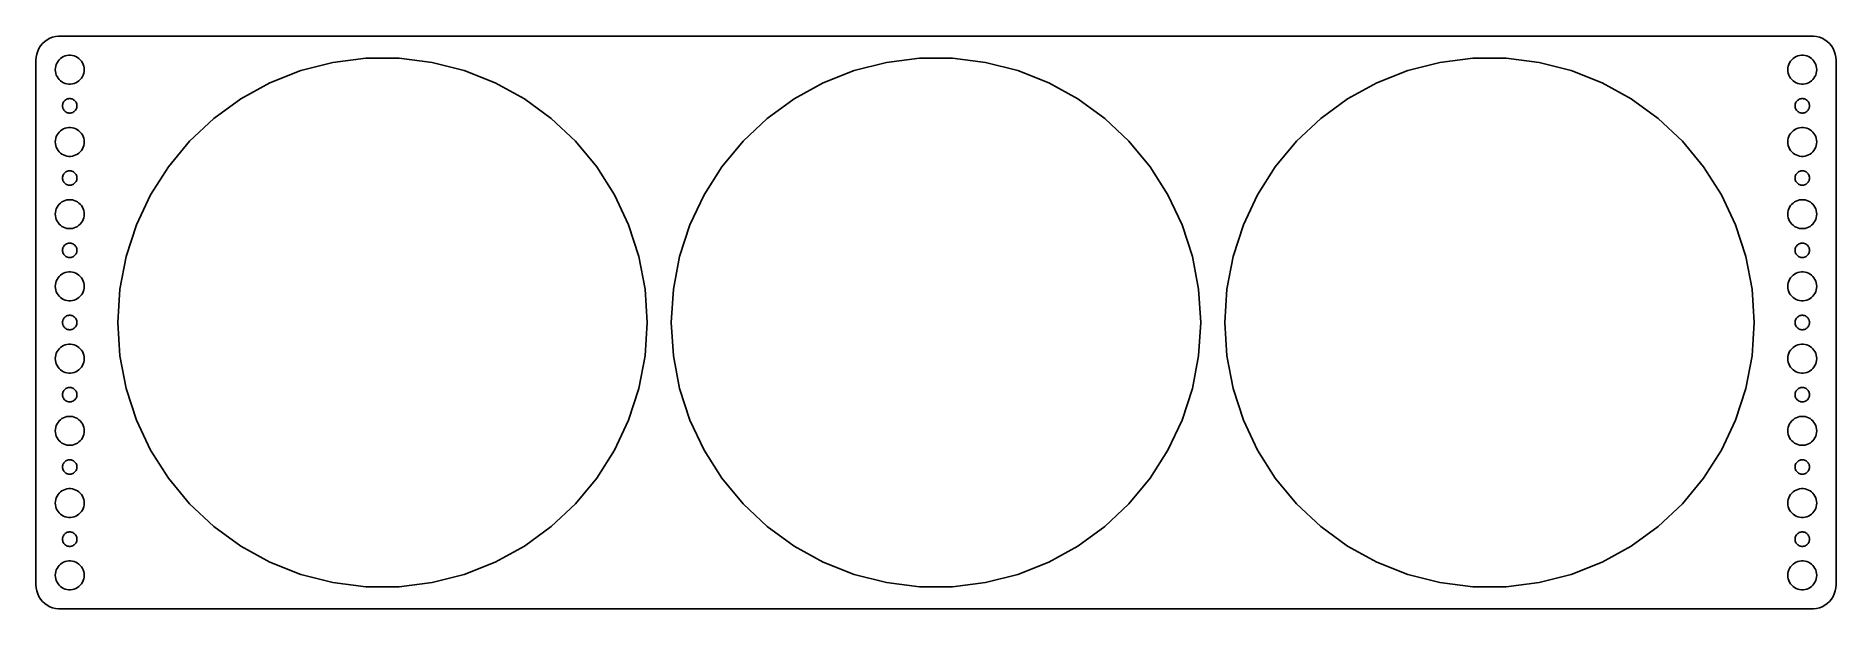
# Model space of a CAD drawing. Header units: metres. Extents: x -187 to 187, y -59 to 59.
import ezdxf

# ---------------------------------------------------------------- set-up
doc = ezdxf.new("R2010")
doc.units = ezdxf.units.M

msp = doc.modelspace()

# ---------------------------------------------------------------- linework, layer by layer
for p, q in [((-186.649, 56.3406), (-186.843, 55.7434)), ((-186.382, 56.9088), (-186.649, 56.3406)), ((-186.045, 57.4389), (-186.382, 56.9088)), ((-185.645, 57.9227), (-186.045, 57.4389)), ((-185.187, 58.3526), (-185.645, 57.9227)), ((-184.679, 58.7216), (-185.187, 58.3526)), ((-184.129, 59.0241), (-184.679, 58.7216)), ((-183.545, 59.2553), (-184.129, 59.0241)), ((-182.937, 59.4114), (-183.545, 59.2553)), ((-182.314, 59.4901), (-182.937, 59.4114)), ((182.314, 59.4901), (-182.314, 59.4901)), ((182.937, 59.4114), (182.314, 59.4901)), ((183.545, 59.2553), (182.937, 59.4114)), ((184.129, 59.0241), (183.545, 59.2553)), ((184.679, 58.7216), (184.129, 59.0241)), ((185.187, 58.3526), (184.679, 58.7216)), ((185.645, 57.9227), (185.187, 58.3526)), ((186.045, 57.4389), (185.645, 57.9227)), ((186.382, 56.9088), (186.045, 57.4389)), ((186.649, 56.3406), (186.382, 56.9088)), ((186.843, 55.7434), (186.649, 56.3406)), ((-186.961, 55.1267), (-187, 54.5)), ((-187, 54.5), (-187, -54.5)), ((-186.843, 55.7434), (-186.961, 55.1267)), ((-183, 52.5), (-182.976, 52.876)), ((-182.976, 52.124), (-183, 52.5)), ((-182.976, 52.876), (-182.906, 53.2461)), ((-182.906, 53.2461), (-182.789, 53.6044)), ((-182.789, 53.6044), (-182.629, 53.9453)), ((-182.629, 53.9453), (-182.427, 54.2634)), ((-182.427, 54.2634), (-182.187, 54.5536)), ((-182.187, 54.5536), (-181.912, 54.8115)), ((-181.912, 54.8115), (-181.607, 55.033)), ((-181.607, 55.033), (-181.277, 55.2145)), ((-181.277, 55.2145), (-180.927, 55.3532)), ((-180.927, 55.3532), (-180.562, 55.4469)), ((-180.562, 55.4469), (-180.188, 55.4941)), ((-180.188, 55.4941), (-179.812, 55.4941)), ((-179.812, 55.4941), (-179.438, 55.4469)), ((-179.438, 55.4469), (-179.073, 55.3532)), ((-179.073, 55.3532), (-178.723, 55.2145)), ((-178.723, 55.2145), (-178.393, 55.033)), ((-178.393, 55.033), (-178.088, 54.8115)), ((-178.088, 54.8115), (-177.813, 54.5536)), ((-177.813, 54.5536), (-177.573, 54.2634)), ((-177.573, 54.2634), (-177.371, 53.9453)), ((-177.371, 53.9453), (-177.211, 53.6044)), ((-177.211, 53.6044), (-177.094, 53.2461)), ((-177.094, 53.2461), (-177.024, 52.876)), ((-177.024, 52.876), (-177, 52.5)), ((-177, 52.5), (-177.024, 52.124)), ((-131.996, 52.3081), (-125.306, 54.0258)), ((-125.306, 54.0258), (-118.453, 54.8915)), ((-118.453, 54.8915), (-111.547, 54.8915)), ((-111.547, 54.8915), (-104.694, 54.0258)), ((-104.694, 54.0258), (-98.0041, 52.3081)), ((-16.9959, 52.3081), (-10.306, 54.0258)), ((-10.306, 54.0258), (-3.45348, 54.8915)), ((-3.45348, 54.8915), (3.45348, 54.8915)), ((3.45348, 54.8915), (10.306, 54.0258)), ((10.306, 54.0258), (16.9959, 52.3081)), ((98.0041, 52.3081), (104.694, 54.0258)), ((104.694, 54.0258), (111.547, 54.8915)), ((111.547, 54.8915), (118.453, 54.8915)), ((118.453, 54.8915), (125.306, 54.0258)), ((125.306, 54.0258), (131.996, 52.3081)), ((177, 52.5), (177.024, 52.876)), ((177.024, 52.124), (177, 52.5)), ((177.024, 52.876), (177.094, 53.2461)), ((177.094, 53.2461), (177.211, 53.6044)), ((177.211, 53.6044), (177.371, 53.9453)), ((177.371, 53.9453), (177.573, 54.2634)), ((177.573, 54.2634), (177.813, 54.5536)), ((177.813, 54.5536), (178.088, 54.8115)), ((178.088, 54.8115), (178.393, 55.033)), ((178.393, 55.033), (178.723, 55.2145)), ((178.723, 55.2145), (179.073, 55.3532)), ((179.073, 55.3532), (179.438, 55.4469)), ((179.438, 55.4469), (179.812, 55.4941)), ((179.812, 55.4941), (180.188, 55.4941)), ((180.188, 55.4941), (180.562, 55.4469)), ((180.562, 55.4469), (180.927, 55.3532)), ((180.927, 55.3532), (181.277, 55.2145)), ((181.277, 55.2145), (181.607, 55.033)), ((181.607, 55.033), (181.912, 54.8115)), ((181.912, 54.8115), (182.187, 54.5536)), ((182.187, 54.5536), (182.427, 54.2634)), ((182.427, 54.2634), (182.629, 53.9453)), ((182.629, 53.9453), (182.789, 53.6044)), ((182.789, 53.6044), (182.906, 53.2461)), ((182.906, 53.2461), (182.976, 52.876)), ((182.976, 52.876), (183, 52.5)), ((183, 52.5), (182.976, 52.124)), ((186.961, 55.1267), (186.843, 55.7434)), ((187, 54.5), (186.961, 55.1267)), ((187, -54.5), (187, 54.5)), ((-182.906, 51.7539), (-182.976, 52.124)), ((-182.789, 51.3956), (-182.906, 51.7539)), ((-182.629, 51.0547), (-182.789, 51.3956)), ((-182.427, 50.7366), (-182.629, 51.0547)), ((-182.187, 50.4464), (-182.427, 50.7366)), ((-181.912, 50.1885), (-182.187, 50.4464)), ((-181.607, 49.967), (-181.912, 50.1885)), ((-181.277, 49.7855), (-181.607, 49.967)), ((-180.927, 49.6468), (-181.277, 49.7855)), ((-180.562, 49.5531), (-180.927, 49.6468)), ((-180.188, 49.5059), (-180.562, 49.5531)), ((-179.812, 49.5059), (-180.188, 49.5059)), ((-179.438, 49.5531), (-179.812, 49.5059)), ((-179.073, 49.6468), (-179.438, 49.5531)), ((-178.723, 49.7855), (-179.073, 49.6468)), ((-178.393, 49.967), (-178.723, 49.7855)), ((-178.088, 50.1885), (-178.393, 49.967)), ((-177.813, 50.4464), (-178.088, 50.1885)), ((-177.573, 50.7366), (-177.813, 50.4464)), ((-177.371, 51.0547), (-177.573, 50.7366)), ((-177.211, 51.3956), (-177.371, 51.0547)), ((-177.094, 51.7539), (-177.211, 51.3956)), ((-177.024, 52.124), (-177.094, 51.7539)), ((-144.47, 46.438), (-138.418, 49.7655)), ((-138.418, 49.7655), (-131.996, 52.3081)), ((-98.0041, 52.3081), (-91.5821, 49.7655)), ((-91.5821, 49.7655), (-85.5295, 46.438)), ((-29.4705, 46.438), (-23.4179, 49.7655)), ((-23.4179, 49.7655), (-16.9959, 52.3081)), ((16.9959, 52.3081), (23.4179, 49.7655)), ((23.4179, 49.7655), (29.4705, 46.438)), ((85.5295, 46.438), (91.5821, 49.7655)), ((91.5821, 49.7655), (98.0041, 52.3081)), ((131.996, 52.3081), (138.418, 49.7655)), ((138.418, 49.7655), (144.47, 46.438)), ((177.094, 51.7539), (177.024, 52.124)), ((177.211, 51.3956), (177.094, 51.7539)), ((177.371, 51.0547), (177.211, 51.3956)), ((177.573, 50.7366), (177.371, 51.0547)), ((177.813, 50.4464), (177.573, 50.7366)), ((178.088, 50.1885), (177.813, 50.4464)), ((178.393, 49.967), (178.088, 50.1885)), ((178.723, 49.7855), (178.393, 49.967)), ((179.073, 49.6468), (178.723, 49.7855)), ((179.438, 49.5531), (179.073, 49.6468)), ((179.812, 49.5059), (179.438, 49.5531)), ((180.188, 49.5059), (179.812, 49.5059)), ((180.562, 49.5531), (180.188, 49.5059)), ((180.927, 49.6468), (180.562, 49.5531)), ((181.277, 49.7855), (180.927, 49.6468)), ((181.607, 49.967), (181.277, 49.7855)), ((181.912, 50.1885), (181.607, 49.967)), ((182.187, 50.4464), (181.912, 50.1885)), ((182.427, 50.7366), (182.187, 50.4464)), ((182.629, 51.0547), (182.427, 50.7366)), ((182.789, 51.3956), (182.629, 51.0547)), ((182.906, 51.7539), (182.789, 51.3956)), ((182.976, 52.124), (182.906, 51.7539)), ((-181.5, 45), (-181.488, 45.188)), ((-181.488, 44.812), (-181.5, 45)), ((-181.488, 45.188), (-181.453, 45.373)), ((-181.453, 45.373), (-181.395, 45.5522)), ((-181.395, 45.5522), (-181.314, 45.7226)), ((-181.314, 45.7226), (-181.214, 45.8817)), ((-181.214, 45.8817), (-181.093, 46.0268)), ((-181.093, 46.0268), (-180.956, 46.1558)), ((-180.956, 46.1558), (-180.804, 46.2665)), ((-180.804, 46.2665), (-180.639, 46.3572)), ((-180.639, 46.3572), (-180.464, 46.4266)), ((-180.464, 46.4266), (-180.281, 46.4734)), ((-180.281, 46.4734), (-180.094, 46.497)), ((-180.094, 46.497), (-179.906, 46.497)), ((-179.906, 46.497), (-179.719, 46.4734)), ((-179.719, 46.4734), (-179.536, 46.4266)), ((-179.536, 46.4266), (-179.361, 46.3572)), ((-179.361, 46.3572), (-179.196, 46.2665)), ((-179.196, 46.2665), (-179.044, 46.1558)), ((-179.044, 46.1558), (-178.907, 46.0268)), ((-178.907, 46.0268), (-178.786, 45.8817)), ((-178.786, 45.8817), (-178.686, 45.7226)), ((-178.686, 45.7226), (-178.605, 45.5522)), ((-178.605, 45.5522), (-178.547, 45.373)), ((-178.547, 45.373), (-178.512, 45.188)), ((-178.512, 45.188), (-178.5, 45)), ((-178.5, 45), (-178.512, 44.812)), ((-150.058, 42.3782), (-144.47, 46.438)), ((-85.5295, 46.438), (-79.9417, 42.3782)), ((-35.0583, 42.3782), (-29.4705, 46.438)), ((29.4705, 46.438), (35.0583, 42.3782)), ((79.9417, 42.3782), (85.5295, 46.438)), ((144.47, 46.438), (150.058, 42.3782)), ((178.5, 45), (178.512, 45.188)), ((178.512, 44.812), (178.5, 45)), ((178.512, 45.188), (178.547, 45.373)), ((178.547, 45.373), (178.605, 45.5522)), ((178.605, 45.5522), (178.686, 45.7226)), ((178.686, 45.7226), (178.786, 45.8817)), ((178.786, 45.8817), (178.907, 46.0268)), ((178.907, 46.0268), (179.044, 46.1558)), ((179.044, 46.1558), (179.196, 46.2665)), ((179.196, 46.2665), (179.361, 46.3572)), ((179.361, 46.3572), (179.536, 46.4266)), ((179.536, 46.4266), (179.719, 46.4734)), ((179.719, 46.4734), (179.906, 46.497)), ((179.906, 46.497), (180.094, 46.497)), ((180.094, 46.497), (180.281, 46.4734)), ((180.281, 46.4734), (180.464, 46.4266)), ((180.464, 46.4266), (180.639, 46.3572)), ((180.639, 46.3572), (180.804, 46.2665)), ((180.804, 46.2665), (180.956, 46.1558)), ((180.956, 46.1558), (181.093, 46.0268)), ((181.093, 46.0268), (181.214, 45.8817)), ((181.214, 45.8817), (181.314, 45.7226)), ((181.314, 45.7226), (181.395, 45.5522)), ((181.395, 45.5522), (181.453, 45.373)), ((181.453, 45.373), (181.488, 45.188)), ((181.488, 45.188), (181.5, 45)), ((181.5, 45), (181.488, 44.812)), ((-181.453, 44.627), (-181.488, 44.812)), ((-181.395, 44.4478), (-181.453, 44.627)), ((-181.314, 44.2774), (-181.395, 44.4478)), ((-181.214, 44.1183), (-181.314, 44.2774)), ((-181.093, 43.9732), (-181.214, 44.1183)), ((-180.956, 43.8442), (-181.093, 43.9732)), ((-180.804, 43.7335), (-180.956, 43.8442)), ((-180.639, 43.6428), (-180.804, 43.7335)), ((-180.464, 43.5734), (-180.639, 43.6428)), ((-180.281, 43.5266), (-180.464, 43.5734)), ((-180.094, 43.503), (-180.281, 43.5266)), ((-179.906, 43.503), (-180.094, 43.503)), ((-179.719, 43.5266), (-179.906, 43.503)), ((-179.536, 43.5734), (-179.719, 43.5266)), ((-179.361, 43.6428), (-179.536, 43.5734)), ((-179.196, 43.7335), (-179.361, 43.6428)), ((-179.044, 43.8442), (-179.196, 43.7335)), ((-178.907, 43.9732), (-179.044, 43.8442)), ((-178.786, 44.1183), (-178.907, 43.9732)), ((-178.686, 44.2774), (-178.786, 44.1183)), ((-178.605, 44.4478), (-178.686, 44.2774)), ((-178.547, 44.627), (-178.605, 44.4478)), ((-178.512, 44.812), (-178.547, 44.627)), ((-155.093, 37.6501), (-150.058, 42.3782)), ((-79.9417, 42.3782), (-74.9067, 37.6501)), ((-40.0933, 37.6501), (-35.0583, 42.3782)), ((35.0583, 42.3782), (40.0933, 37.6501)), ((74.9067, 37.6501), (79.9417, 42.3782)), ((150.058, 42.3782), (155.093, 37.6501)), ((178.547, 44.627), (178.512, 44.812)), ((178.605, 44.4478), (178.547, 44.627)), ((178.686, 44.2774), (178.605, 44.4478)), ((178.786, 44.1183), (178.686, 44.2774)), ((178.907, 43.9732), (178.786, 44.1183)), ((179.044, 43.8442), (178.907, 43.9732)), ((179.196, 43.7335), (179.044, 43.8442)), ((179.361, 43.6428), (179.196, 43.7335)), ((179.536, 43.5734), (179.361, 43.6428)), ((179.719, 43.5266), (179.536, 43.5734)), ((179.906, 43.503), (179.719, 43.5266)), ((180.094, 43.503), (179.906, 43.503)), ((180.281, 43.5266), (180.094, 43.503)), ((180.464, 43.5734), (180.281, 43.5266)), ((180.639, 43.6428), (180.464, 43.5734)), ((180.804, 43.7335), (180.639, 43.6428)), ((180.956, 43.8442), (180.804, 43.7335)), ((181.093, 43.9732), (180.956, 43.8442)), ((181.214, 44.1183), (181.093, 43.9732)), ((181.314, 44.2774), (181.214, 44.1183)), ((181.395, 44.4478), (181.314, 44.2774)), ((181.453, 44.627), (181.395, 44.4478)), ((181.488, 44.812), (181.453, 44.627)), ((-183, 37.5), (-182.976, 37.876)), ((-182.976, 37.124), (-183, 37.5)), ((-182.976, 37.876), (-182.906, 38.2461)), ((-182.906, 38.2461), (-182.789, 38.6044)), ((-182.789, 38.6044), (-182.629, 38.9453)), ((-182.629, 38.9453), (-182.427, 39.2634)), ((-182.427, 39.2634), (-182.187, 39.5536)), ((-182.187, 39.5536), (-181.912, 39.8115)), ((-181.912, 39.8115), (-181.607, 40.033)), ((-181.607, 40.033), (-181.277, 40.2145)), ((-181.277, 40.2145), (-180.927, 40.3532)), ((-180.927, 40.3532), (-180.562, 40.4469)), ((-180.562, 40.4469), (-180.188, 40.4941)), ((-180.188, 40.4941), (-179.812, 40.4941)), ((-179.812, 40.4941), (-179.438, 40.4469)), ((-179.438, 40.4469), (-179.073, 40.3532)), ((-179.073, 40.3532), (-178.723, 40.2145)), ((-178.723, 40.2145), (-178.393, 40.033)), ((-178.393, 40.033), (-178.088, 39.8115)), ((-178.088, 39.8115), (-177.813, 39.5536)), ((-177.813, 39.5536), (-177.573, 39.2634)), ((-177.573, 39.2634), (-177.371, 38.9453)), ((-177.371, 38.9453), (-177.211, 38.6044)), ((-177.211, 38.6044), (-177.094, 38.2461)), ((-177.094, 38.2461), (-177.024, 37.876)), ((-177.024, 37.876), (-177, 37.5)), ((-177, 37.5), (-177.024, 37.124)), ((-159.496, 32.3282), (-155.093, 37.6501)), ((-74.9067, 37.6501), (-70.5041, 32.3282)), ((-44.4959, 32.3282), (-40.0933, 37.6501)), ((40.0933, 37.6501), (44.4959, 32.3282)), ((70.5041, 32.3282), (74.9067, 37.6501)), ((155.093, 37.6501), (159.496, 32.3282)), ((177, 37.5), (177.024, 37.876)), ((177.024, 37.124), (177, 37.5)), ((177.024, 37.876), (177.094, 38.2461)), ((177.094, 38.2461), (177.211, 38.6044)), ((177.211, 38.6044), (177.371, 38.9453)), ((177.371, 38.9453), (177.573, 39.2634)), ((177.573, 39.2634), (177.813, 39.5536)), ((177.813, 39.5536), (178.088, 39.8115)), ((178.088, 39.8115), (178.393, 40.033)), ((178.393, 40.033), (178.723, 40.2145)), ((178.723, 40.2145), (179.073, 40.3532)), ((179.073, 40.3532), (179.438, 40.4469)), ((179.438, 40.4469), (179.812, 40.4941)), ((179.812, 40.4941), (180.188, 40.4941)), ((180.188, 40.4941), (180.562, 40.4469)), ((180.562, 40.4469), (180.927, 40.3532)), ((180.927, 40.3532), (181.277, 40.2145)), ((181.277, 40.2145), (181.607, 40.033)), ((181.607, 40.033), (181.912, 39.8115)), ((181.912, 39.8115), (182.187, 39.5536)), ((182.187, 39.5536), (182.427, 39.2634)), ((182.427, 39.2634), (182.629, 38.9453)), ((182.629, 38.9453), (182.789, 38.6044)), ((182.789, 38.6044), (182.906, 38.2461)), ((182.906, 38.2461), (182.976, 37.876)), ((182.976, 37.876), (183, 37.5)), ((183, 37.5), (182.976, 37.124)), ((-182.906, 36.7539), (-182.976, 37.124)), ((-182.789, 36.3956), (-182.906, 36.7539)), ((-182.629, 36.0547), (-182.789, 36.3956)), ((-182.427, 35.7366), (-182.629, 36.0547)), ((-182.187, 35.4464), (-182.427, 35.7366)), ((-181.912, 35.1885), (-182.187, 35.4464)), ((-181.607, 34.967), (-181.912, 35.1885)), ((-181.277, 34.7855), (-181.607, 34.967)), ((-180.927, 34.6468), (-181.277, 34.7855)), ((-180.562, 34.5531), (-180.927, 34.6468)), ((-180.188, 34.5059), (-180.562, 34.5531)), ((-179.812, 34.5059), (-180.188, 34.5059)), ((-179.438, 34.5531), (-179.812, 34.5059)), ((-179.073, 34.6468), (-179.438, 34.5531)), ((-178.723, 34.7855), (-179.073, 34.6468)), ((-178.393, 34.967), (-178.723, 34.7855)), ((-178.088, 35.1885), (-178.393, 34.967)), ((-177.813, 35.4464), (-178.088, 35.1885)), ((-177.573, 35.7366), (-177.813, 35.4464)), ((-177.371, 36.0547), (-177.573, 35.7366)), ((-177.211, 36.3956), (-177.371, 36.0547)), ((-177.094, 36.7539), (-177.211, 36.3956)), ((-177.024, 37.124), (-177.094, 36.7539)), ((177.094, 36.7539), (177.024, 37.124)), ((177.211, 36.3956), (177.094, 36.7539)), ((177.371, 36.0547), (177.211, 36.3956)), ((177.573, 35.7366), (177.371, 36.0547)), ((177.813, 35.4464), (177.573, 35.7366)), ((178.088, 35.1885), (177.813, 35.4464)), ((178.393, 34.967), (178.088, 35.1885)), ((178.723, 34.7855), (178.393, 34.967)), ((179.073, 34.6468), (178.723, 34.7855)), ((179.438, 34.5531), (179.073, 34.6468)), ((179.812, 34.5059), (179.438, 34.5531)), ((180.188, 34.5059), (179.812, 34.5059)), ((180.562, 34.5531), (180.188, 34.5059)), ((180.927, 34.6468), (180.562, 34.5531)), ((181.277, 34.7855), (180.927, 34.6468)), ((181.607, 34.967), (181.277, 34.7855)), ((181.912, 35.1885), (181.607, 34.967)), ((182.187, 35.4464), (181.912, 35.1885)), ((182.427, 35.7366), (182.187, 35.4464)), ((182.629, 36.0547), (182.427, 35.7366)), ((182.789, 36.3956), (182.629, 36.0547)), ((182.906, 36.7539), (182.789, 36.3956)), ((182.976, 37.124), (182.906, 36.7539)), ((-181.5, 30), (-181.488, 30.188)), ((-181.488, 29.812), (-181.5, 30)), ((-181.488, 30.188), (-181.453, 30.373)), ((-181.453, 30.373), (-181.395, 30.5522)), ((-181.395, 30.5522), (-181.314, 30.7226)), ((-181.314, 30.7226), (-181.214, 30.8817)), ((-181.214, 30.8817), (-181.093, 31.0268)), ((-181.093, 31.0268), (-180.956, 31.1558)), ((-180.956, 31.1558), (-180.804, 31.2665)), ((-180.804, 31.2665), (-180.639, 31.3572)), ((-180.639, 31.3572), (-180.464, 31.4266)), ((-180.464, 31.4266), (-180.281, 31.4734)), ((-180.281, 31.4734), (-180.094, 31.497)), ((-180.094, 31.497), (-179.906, 31.497)), ((-179.906, 31.497), (-179.719, 31.4734)), ((-179.719, 31.4734), (-179.536, 31.4266)), ((-179.536, 31.4266), (-179.361, 31.3572)), ((-179.361, 31.3572), (-179.196, 31.2665)), ((-179.196, 31.2665), (-179.044, 31.1558)), ((-179.044, 31.1558), (-178.907, 31.0268)), ((-178.907, 31.0268), (-178.786, 30.8817)), ((-178.786, 30.8817), (-178.686, 30.7226)), ((-178.686, 30.7226), (-178.605, 30.5522)), ((-178.605, 30.5522), (-178.547, 30.373)), ((-178.547, 30.373), (-178.512, 30.188)), ((-178.512, 30.188), (-178.5, 30)), ((-178.5, 30), (-178.512, 29.812)), ((-163.197, 26.4964), (-159.496, 32.3282)), ((-70.5041, 32.3282), (-66.8031, 26.4964)), ((-48.1969, 26.4964), (-44.4959, 32.3282)), ((44.4959, 32.3282), (48.1969, 26.4964)), ((66.8031, 26.4964), (70.5041, 32.3282)), ((159.496, 32.3282), (163.197, 26.4964)), ((178.5, 30), (178.512, 30.188)), ((178.512, 29.812), (178.5, 30)), ((178.512, 30.188), (178.547, 30.373)), ((178.547, 30.373), (178.605, 30.5522)), ((178.605, 30.5522), (178.686, 30.7226)), ((178.686, 30.7226), (178.786, 30.8817)), ((178.786, 30.8817), (178.907, 31.0268)), ((178.907, 31.0268), (179.044, 31.1558)), ((179.044, 31.1558), (179.196, 31.2665)), ((179.196, 31.2665), (179.361, 31.3572)), ((179.361, 31.3572), (179.536, 31.4266)), ((179.536, 31.4266), (179.719, 31.4734)), ((179.719, 31.4734), (179.906, 31.497)), ((179.906, 31.497), (180.094, 31.497)), ((180.094, 31.497), (180.281, 31.4734)), ((180.281, 31.4734), (180.464, 31.4266)), ((180.464, 31.4266), (180.639, 31.3572)), ((180.639, 31.3572), (180.804, 31.2665)), ((180.804, 31.2665), (180.956, 31.1558)), ((180.956, 31.1558), (181.093, 31.0268)), ((181.093, 31.0268), (181.214, 30.8817)), ((181.214, 30.8817), (181.314, 30.7226)), ((181.314, 30.7226), (181.395, 30.5522)), ((181.395, 30.5522), (181.453, 30.373)), ((181.453, 30.373), (181.488, 30.188)), ((181.488, 30.188), (181.5, 30)), ((181.5, 30), (181.488, 29.812)), ((-181.453, 29.627), (-181.488, 29.812)), ((-181.395, 29.4478), (-181.453, 29.627)), ((-181.314, 29.2774), (-181.395, 29.4478)), ((-181.214, 29.1183), (-181.314, 29.2774)), ((-181.093, 28.9732), (-181.214, 29.1183)), ((-180.956, 28.8442), (-181.093, 28.9732)), ((-180.804, 28.7335), (-180.956, 28.8442)), ((-180.639, 28.6427), (-180.804, 28.7335)), ((-180.464, 28.5734), (-180.639, 28.6427)), ((-180.281, 28.5266), (-180.464, 28.5734)), ((-180.094, 28.503), (-180.281, 28.5266)), ((-179.906, 28.503), (-180.094, 28.503)), ((-179.719, 28.5266), (-179.906, 28.503)), ((-179.536, 28.5734), (-179.719, 28.5266)), ((-179.361, 28.6427), (-179.536, 28.5734)), ((-179.196, 28.7335), (-179.361, 28.6427)), ((-179.044, 28.8442), (-179.196, 28.7335)), ((-178.907, 28.9732), (-179.044, 28.8442)), ((-178.786, 29.1183), (-178.907, 28.9732)), ((-178.686, 29.2774), (-178.786, 29.1183)), ((-178.605, 29.4478), (-178.686, 29.2774)), ((-178.547, 29.627), (-178.605, 29.4478)), ((-178.512, 29.812), (-178.547, 29.627)), ((-166.138, 20.2468), (-163.197, 26.4964)), ((-66.8031, 26.4964), (-63.8623, 20.2468)), ((-51.1377, 20.2468), (-48.1969, 26.4964)), ((48.1969, 26.4964), (51.1377, 20.2468)), ((63.8623, 20.2468), (66.8031, 26.4964)), ((163.197, 26.4964), (166.138, 20.2468)), ((178.547, 29.627), (178.512, 29.812)), ((178.605, 29.4478), (178.547, 29.627)), ((178.686, 29.2774), (178.605, 29.4478)), ((178.786, 29.1183), (178.686, 29.2774)), ((178.907, 28.9732), (178.786, 29.1183)), ((179.044, 28.8442), (178.907, 28.9732)), ((179.196, 28.7335), (179.044, 28.8442)), ((179.361, 28.6427), (179.196, 28.7335)), ((179.536, 28.5734), (179.361, 28.6427)), ((179.719, 28.5266), (179.536, 28.5734)), ((179.906, 28.503), (179.719, 28.5266)), ((180.094, 28.503), (179.906, 28.503)), ((180.281, 28.5266), (180.094, 28.503)), ((180.464, 28.5734), (180.281, 28.5266)), ((180.639, 28.6427), (180.464, 28.5734)), ((180.804, 28.7335), (180.639, 28.6427)), ((180.956, 28.8442), (180.804, 28.7335)), ((181.093, 28.9732), (180.956, 28.8442)), ((181.214, 29.1183), (181.093, 28.9732)), ((181.314, 29.2774), (181.214, 29.1183)), ((181.395, 29.4478), (181.314, 29.2774)), ((181.453, 29.627), (181.395, 29.4478)), ((181.488, 29.812), (181.453, 29.627)), ((-183, 22.5), (-182.976, 22.876)), ((-182.976, 22.124), (-183, 22.5)), ((-182.976, 22.876), (-182.906, 23.2461)), ((-182.906, 23.2461), (-182.789, 23.6044)), ((-182.789, 23.6044), (-182.629, 23.9453)), ((-182.629, 23.9453), (-182.427, 24.2634)), ((-182.427, 24.2634), (-182.187, 24.5536)), ((-182.187, 24.5536), (-181.912, 24.8115)), ((-181.912, 24.8115), (-181.607, 25.033)), ((-181.607, 25.033), (-181.277, 25.2145)), ((-181.277, 25.2145), (-180.927, 25.3532)), ((-180.927, 25.3532), (-180.562, 25.4469)), ((-180.562, 25.4469), (-180.188, 25.4941)), ((-180.188, 25.4941), (-179.812, 25.4941)), ((-179.812, 25.4941), (-179.438, 25.4469)), ((-179.438, 25.4469), (-179.073, 25.3532)), ((-179.073, 25.3532), (-178.723, 25.2145)), ((-178.723, 25.2145), (-178.393, 25.033)), ((-178.393, 25.033), (-178.088, 24.8115)), ((-178.088, 24.8115), (-177.813, 24.5536)), ((-177.813, 24.5536), (-177.573, 24.2634)), ((-177.573, 24.2634), (-177.371, 23.9453)), ((-177.371, 23.9453), (-177.211, 23.6044)), ((-177.211, 23.6044), (-177.094, 23.2461)), ((-177.094, 23.2461), (-177.024, 22.876)), ((-177.024, 22.876), (-177, 22.5)), ((-177, 22.5), (-177.024, 22.124)), ((177, 22.5), (177.024, 22.876)), ((177.024, 22.124), (177, 22.5)), ((177.024, 22.876), (177.094, 23.2461)), ((177.094, 23.2461), (177.211, 23.6044)), ((177.211, 23.6044), (177.371, 23.9453)), ((177.371, 23.9453), (177.573, 24.2634)), ((177.573, 24.2634), (177.813, 24.5536)), ((177.813, 24.5536), (178.088, 24.8115)), ((178.088, 24.8115), (178.393, 25.033)), ((178.393, 25.033), (178.723, 25.2145)), ((178.723, 25.2145), (179.073, 25.3532)), ((179.073, 25.3532), (179.438, 25.4469)), ((179.438, 25.4469), (179.812, 25.4941)), ((179.812, 25.4941), (180.188, 25.4941)), ((180.188, 25.4941), (180.562, 25.4469)), ((180.562, 25.4469), (180.927, 25.3532)), ((180.927, 25.3532), (181.277, 25.2145)), ((181.277, 25.2145), (181.607, 25.033)), ((181.607, 25.033), (181.912, 24.8115)), ((181.912, 24.8115), (182.187, 24.5536)), ((182.187, 24.5536), (182.427, 24.2634)), ((182.427, 24.2634), (182.629, 23.9453)), ((182.629, 23.9453), (182.789, 23.6044)), ((182.789, 23.6044), (182.906, 23.2461)), ((182.906, 23.2461), (182.976, 22.876)), ((182.976, 22.876), (183, 22.5)), ((183, 22.5), (182.976, 22.124)), ((-182.906, 21.7539), (-182.976, 22.124)), ((-182.789, 21.3956), (-182.906, 21.7539)), ((-182.629, 21.0547), (-182.789, 21.3956)), ((-182.427, 20.7366), (-182.629, 21.0547)), ((-182.187, 20.4464), (-182.427, 20.7366)), ((-181.912, 20.1884), (-182.187, 20.4464)), ((-181.607, 19.967), (-181.912, 20.1884)), ((-181.277, 19.7855), (-181.607, 19.967)), ((-180.927, 19.6468), (-181.277, 19.7855)), ((-180.562, 19.5531), (-180.927, 19.6468)), ((-180.188, 19.5059), (-180.562, 19.5531)), ((-179.812, 19.5059), (-180.188, 19.5059)), ((-179.438, 19.5531), (-179.812, 19.5059)), ((-179.073, 19.6468), (-179.438, 19.5531)), ((-178.723, 19.7855), (-179.073, 19.6468)), ((-178.393, 19.967), (-178.723, 19.7855)), ((-178.088, 20.1884), (-178.393, 19.967)), ((-177.813, 20.4464), (-178.088, 20.1884)), ((-177.573, 20.7366), (-177.813, 20.4464)), ((-177.371, 21.0547), (-177.573, 20.7366)), ((-177.211, 21.3956), (-177.371, 21.0547)), ((-177.094, 21.7539), (-177.211, 21.3956)), ((-177.024, 22.124), (-177.094, 21.7539)), ((-168.272, 13.6779), (-166.138, 20.2468)), ((-63.8623, 20.2468), (-61.7279, 13.6779)), ((-53.2721, 13.6779), (-51.1377, 20.2468)), ((51.1377, 20.2468), (53.2721, 13.6779)), ((61.7279, 13.6779), (63.8623, 20.2468)), ((166.138, 20.2468), (168.272, 13.6779)), ((177.094, 21.7539), (177.024, 22.124)), ((177.211, 21.3956), (177.094, 21.7539)), ((177.371, 21.0547), (177.211, 21.3956)), ((177.573, 20.7366), (177.371, 21.0547)), ((177.813, 20.4464), (177.573, 20.7366)), ((178.088, 20.1884), (177.813, 20.4464)), ((178.393, 19.967), (178.088, 20.1884)), ((178.723, 19.7855), (178.393, 19.967)), ((179.073, 19.6468), (178.723, 19.7855)), ((179.438, 19.5531), (179.073, 19.6468)), ((179.812, 19.5059), (179.438, 19.5531)), ((180.188, 19.5059), (179.812, 19.5059)), ((180.562, 19.5531), (180.188, 19.5059)), ((180.927, 19.6468), (180.562, 19.5531)), ((181.277, 19.7855), (180.927, 19.6468)), ((181.607, 19.967), (181.277, 19.7855)), ((181.912, 20.1884), (181.607, 19.967)), ((182.187, 20.4464), (181.912, 20.1884)), ((182.427, 20.7366), (182.187, 20.4464)), ((182.629, 21.0547), (182.427, 20.7366)), ((182.789, 21.3956), (182.629, 21.0547)), ((182.906, 21.7539), (182.789, 21.3956)), ((182.976, 22.124), (182.906, 21.7539)), ((-181.5, 15), (-181.488, 15.188)), ((-181.488, 14.812), (-181.5, 15)), ((-181.488, 15.188), (-181.453, 15.373)), ((-181.453, 15.373), (-181.395, 15.5522)), ((-181.395, 15.5522), (-181.314, 15.7226)), ((-181.314, 15.7226), (-181.214, 15.8817)), ((-181.214, 15.8817), (-181.093, 16.0268)), ((-181.093, 16.0268), (-180.956, 16.1558)), ((-180.956, 16.1558), (-180.804, 16.2665)), ((-180.804, 16.2665), (-180.639, 16.3572)), ((-180.639, 16.3572), (-180.464, 16.4266)), ((-180.464, 16.4266), (-180.281, 16.4734)), ((-180.281, 16.4734), (-180.094, 16.497)), ((-180.094, 16.497), (-179.906, 16.497)), ((-179.906, 16.497), (-179.719, 16.4734)), ((-179.719, 16.4734), (-179.536, 16.4266)), ((-179.536, 16.4266), (-179.361, 16.3572)), ((-179.361, 16.3572), (-179.196, 16.2665)), ((-179.196, 16.2665), (-179.044, 16.1558)), ((-179.044, 16.1558), (-178.907, 16.0268)), ((-178.907, 16.0268), (-178.786, 15.8817)), ((-178.786, 15.8817), (-178.686, 15.7226)), ((-178.686, 15.7226), (-178.605, 15.5522)), ((-178.605, 15.5522), (-178.547, 15.373)), ((-178.547, 15.373), (-178.512, 15.188)), ((-178.512, 15.188), (-178.5, 15)), ((-178.5, 15), (-178.512, 14.812)), ((178.5, 15), (178.512, 15.188)), ((178.512, 14.812), (178.5, 15)), ((178.512, 15.188), (178.547, 15.373)), ((178.547, 15.373), (178.605, 15.5522)), ((178.605, 15.5522), (178.686, 15.7226)), ((178.686, 15.7226), (178.786, 15.8817)), ((178.786, 15.8817), (178.907, 16.0268)), ((178.907, 16.0268), (179.044, 16.1558)), ((179.044, 16.1558), (179.196, 16.2665)), ((179.196, 16.2665), (179.361, 16.3572)), ((179.361, 16.3572), (179.536, 16.4266)), ((179.536, 16.4266), (179.719, 16.4734)), ((179.719, 16.4734), (179.906, 16.497)), ((179.906, 16.497), (180.094, 16.497)), ((180.094, 16.497), (180.281, 16.4734)), ((180.281, 16.4734), (180.464, 16.4266)), ((180.464, 16.4266), (180.639, 16.3572)), ((180.639, 16.3572), (180.804, 16.2665)), ((180.804, 16.2665), (180.956, 16.1558)), ((180.956, 16.1558), (181.093, 16.0268)), ((181.093, 16.0268), (181.214, 15.8817)), ((181.214, 15.8817), (181.314, 15.7226)), ((181.314, 15.7226), (181.395, 15.5522)), ((181.395, 15.5522), (181.453, 15.373)), ((181.453, 15.373), (181.488, 15.188)), ((181.488, 15.188), (181.5, 15)), ((181.5, 15), (181.488, 14.812)), ((-181.453, 14.627), (-181.488, 14.812)), ((-181.395, 14.4478), (-181.453, 14.627)), ((-181.314, 14.2774), (-181.395, 14.4478)), ((-181.214, 14.1183), (-181.314, 14.2774)), ((-181.093, 13.9732), (-181.214, 14.1183)), ((-180.956, 13.8442), (-181.093, 13.9732)), ((-180.804, 13.7335), (-180.956, 13.8442)), ((-180.639, 13.6427), (-180.804, 13.7335)), ((-180.464, 13.5734), (-180.639, 13.6427)), ((-180.281, 13.5266), (-180.464, 13.5734)), ((-180.094, 13.5029), (-180.281, 13.5266)), ((-179.906, 13.5029), (-180.094, 13.5029)), ((-179.719, 13.5266), (-179.906, 13.5029)), ((-179.536, 13.5734), (-179.719, 13.5266)), ((-179.361, 13.6427), (-179.536, 13.5734)), ((-179.196, 13.7335), (-179.361, 13.6427)), ((-179.044, 13.8442), (-179.196, 13.7335)), ((-178.907, 13.9732), (-179.044, 13.8442)), ((-178.786, 14.1183), (-178.907, 13.9732)), ((-178.686, 14.2774), (-178.786, 14.1183)), ((-178.605, 14.4478), (-178.686, 14.2774)), ((-178.547, 14.627), (-178.605, 14.4478)), ((-178.512, 14.812), (-178.547, 14.627)), ((-169.566, 6.89333), (-168.272, 13.6779)), ((-61.7279, 13.6779), (-60.4337, 6.89333)), ((-54.5663, 6.89333), (-53.2721, 13.6779)), ((53.2721, 13.6779), (54.5663, 6.89333)), ((60.4337, 6.89333), (61.7279, 13.6779)), ((168.272, 13.6779), (169.566, 6.89333)), ((178.547, 14.627), (178.512, 14.812)), ((178.605, 14.4478), (178.547, 14.627)), ((178.686, 14.2774), (178.605, 14.4478)), ((178.786, 14.1183), (178.686, 14.2774)), ((178.907, 13.9732), (178.786, 14.1183)), ((179.044, 13.8442), (178.907, 13.9732)), ((179.196, 13.7335), (179.044, 13.8442)), ((179.361, 13.6427), (179.196, 13.7335)), ((179.536, 13.5734), (179.361, 13.6427)), ((179.719, 13.5266), (179.536, 13.5734)), ((179.906, 13.5029), (179.719, 13.5266)), ((180.094, 13.5029), (179.906, 13.5029)), ((180.281, 13.5266), (180.094, 13.5029)), ((180.464, 13.5734), (180.281, 13.5266)), ((180.639, 13.6427), (180.464, 13.5734)), ((180.804, 13.7335), (180.639, 13.6427)), ((180.956, 13.8442), (180.804, 13.7335)), ((181.093, 13.9732), (180.956, 13.8442)), ((181.214, 14.1183), (181.093, 13.9732)), ((181.314, 14.2774), (181.214, 14.1183)), ((181.395, 14.4478), (181.314, 14.2774)), ((181.453, 14.627), (181.395, 14.4478)), ((181.488, 14.812), (181.453, 14.627)), ((-183, 7.5), (-182.976, 7.87599)), ((-182.976, 7.12399), (-183, 7.5)), ((-182.976, 7.87599), (-182.906, 8.24606)), ((-182.906, 8.24606), (-182.789, 8.60437)), ((-182.789, 8.60437), (-182.629, 8.94525)), ((-182.629, 8.94525), (-182.427, 9.26335)), ((-182.427, 9.26335), (-182.187, 9.55363)), ((-182.187, 9.55363), (-181.912, 9.81154)), ((-181.912, 9.81154), (-181.607, 10.033)), ((-181.607, 10.033), (-181.277, 10.2145)), ((-181.277, 10.2145), (-180.927, 10.3532)), ((-180.927, 10.3532), (-180.562, 10.4469)), ((-180.562, 10.4469), (-180.188, 10.4941)), ((-180.188, 10.4941), (-179.812, 10.4941)), ((-179.812, 10.4941), (-179.438, 10.4469)), ((-179.438, 10.4469), (-179.073, 10.3532)), ((-179.073, 10.3532), (-178.723, 10.2145)), ((-178.723, 10.2145), (-178.393, 10.033)), ((-178.393, 10.033), (-178.088, 9.81154)), ((-178.088, 9.81154), (-177.813, 9.55363)), ((-177.813, 9.55363), (-177.573, 9.26335)), ((-177.573, 9.26335), (-177.371, 8.94525)), ((-177.371, 8.94525), (-177.211, 8.60437)), ((-177.211, 8.60437), (-177.094, 8.24606)), ((-177.094, 8.24606), (-177.024, 7.87599)), ((-177.024, 7.87599), (-177, 7.5)), ((-177, 7.5), (-177.024, 7.12399)), ((177, 7.5), (177.024, 7.87599)), ((177.024, 7.12399), (177, 7.5)), ((177.024, 7.87599), (177.094, 8.24606)), ((177.094, 8.24606), (177.211, 8.60437)), ((177.211, 8.60437), (177.371, 8.94525)), ((177.371, 8.94525), (177.573, 9.26335)), ((177.573, 9.26335), (177.813, 9.55363)), ((177.813, 9.55363), (178.088, 9.81154)), ((178.088, 9.81154), (178.393, 10.033)), ((178.393, 10.033), (178.723, 10.2145)), ((178.723, 10.2145), (179.073, 10.3532)), ((179.073, 10.3532), (179.438, 10.4469)), ((179.438, 10.4469), (179.812, 10.4941)), ((179.812, 10.4941), (180.188, 10.4941)), ((180.188, 10.4941), (180.562, 10.4469)), ((180.562, 10.4469), (180.927, 10.3532)), ((180.927, 10.3532), (181.277, 10.2145)), ((181.277, 10.2145), (181.607, 10.033)), ((181.607, 10.033), (181.912, 9.81154)), ((181.912, 9.81154), (182.187, 9.55363)), ((182.187, 9.55363), (182.427, 9.26335)), ((182.427, 9.26335), (182.629, 8.94525)), ((182.629, 8.94525), (182.789, 8.60437)), ((182.789, 8.60437), (182.906, 8.24606)), ((182.906, 8.24606), (182.976, 7.87599)), ((182.976, 7.87599), (183, 7.5)), ((183, 7.5), (182.976, 7.12399)), ((-182.906, 6.75392), (-182.976, 7.12399)), ((-182.789, 6.39561), (-182.906, 6.75392)), ((-182.629, 6.05473), (-182.789, 6.39561)), ((-182.427, 5.73663), (-182.629, 6.05473)), ((-182.187, 5.44635), (-182.427, 5.73663)), ((-181.912, 5.18845), (-182.187, 5.44635)), ((-181.607, 4.96701), (-181.912, 5.18845)), ((-181.277, 4.78551), (-181.607, 4.96701)), ((-180.927, 4.64682), (-181.277, 4.78551)), ((-180.562, 4.55313), (-180.927, 4.64682)), ((-180.188, 4.50591), (-180.562, 4.55313)), ((-179.812, 4.50591), (-180.188, 4.50591)), ((-179.438, 4.55313), (-179.812, 4.50591)), ((-179.073, 4.64682), (-179.438, 4.55313)), ((-178.723, 4.78551), (-179.073, 4.64682)), ((-178.393, 4.96701), (-178.723, 4.78551)), ((-178.088, 5.18845), (-178.393, 4.96701)), ((-177.813, 5.44635), (-178.088, 5.18845)), ((-177.573, 5.73663), (-177.813, 5.44635)), ((-177.371, 6.05473), (-177.573, 5.73663)), ((-177.211, 6.39561), (-177.371, 6.05473)), ((-177.094, 6.75392), (-177.211, 6.39561)), ((-177.024, 7.12399), (-177.094, 6.75392)), ((-170, 0), (-169.566, 6.89333)), ((-60.4337, 6.89333), (-60, 0)), ((-55, 0), (-54.5663, 6.89333)), ((54.5663, 6.89333), (55, 0)), ((60, 0), (60.4337, 6.89333)), ((169.566, 6.89333), (170, 0)), ((177.094, 6.75392), (177.024, 7.12399)), ((177.211, 6.39561), (177.094, 6.75392)), ((177.371, 6.05473), (177.211, 6.39561)), ((177.573, 5.73663), (177.371, 6.05473)), ((177.813, 5.44635), (177.573, 5.73663)), ((178.088, 5.18845), (177.813, 5.44635)), ((178.393, 4.96701), (178.088, 5.18845)), ((178.723, 4.78551), (178.393, 4.96701)), ((179.073, 4.64682), (178.723, 4.78551)), ((179.438, 4.55313), (179.073, 4.64682)), ((179.812, 4.50591), (179.438, 4.55313)), ((180.188, 4.50591), (179.812, 4.50591)), ((180.562, 4.55313), (180.188, 4.50591)), ((180.927, 4.64682), (180.562, 4.55313)), ((181.277, 4.78551), (180.927, 4.64682)), ((181.607, 4.96701), (181.277, 4.78551)), ((181.912, 5.18845), (181.607, 4.96701)), ((182.187, 5.44635), (181.912, 5.18845)), ((182.427, 5.73663), (182.187, 5.44635)), ((182.629, 6.05473), (182.427, 5.73663)), ((182.789, 6.39561), (182.629, 6.05473)), ((182.906, 6.75392), (182.789, 6.39561)), ((182.976, 7.12399), (182.906, 6.75392)), ((-181.5, 0), (-181.488, 0.18799)), ((-181.488, -0.18799), (-181.5, 0)), ((-181.488, 0.18799), (-181.453, 0.37303)), ((-181.453, 0.37303), (-181.395, 0.55219)), ((-181.395, 0.55219), (-181.314, 0.72263)), ((-181.314, 0.72263), (-181.214, 0.88167)), ((-181.214, 0.88167), (-181.093, 1.02681)), ((-181.093, 1.02681), (-180.956, 1.15576)), ((-180.956, 1.15576), (-180.804, 1.26648)), ((-180.804, 1.26648), (-180.639, 1.35724)), ((-180.639, 1.35724), (-180.464, 1.42657)), ((-180.464, 1.42657), (-180.281, 1.47342)), ((-180.281, 1.47342), (-180.094, 1.49704)), ((-180.094, 1.49704), (-179.906, 1.49704)), ((-179.906, 1.49704), (-179.719, 1.47342)), ((-179.719, 1.47342), (-179.536, 1.42657)), ((-179.536, 1.42657), (-179.361, 1.35724)), ((-179.361, 1.35724), (-179.196, 1.26648)), ((-179.196, 1.26648), (-179.044, 1.15576)), ((-179.044, 1.15576), (-178.907, 1.02681)), ((-178.907, 1.02681), (-178.786, 0.88167)), ((-178.786, 0.88167), (-178.686, 0.72263)), ((-178.686, 0.72263), (-178.605, 0.55219)), ((-178.605, 0.55219), (-178.547, 0.37303)), ((-178.547, 0.37303), (-178.512, 0.18799)), ((-178.512, 0.18799), (-178.5, 0)), ((-178.5, 0), (-178.512, -0.18799)), ((-169.566, -6.89333), (-170, 0)), ((-60, 0), (-60.4337, -6.89333)), ((-54.5663, -6.89333), (-55, 0)), ((55, 0), (54.5663, -6.89333)), ((60.4337, -6.89333), (60, 0)), ((170, 0), (169.566, -6.89333)), ((178.5, 0), (178.512, 0.18799)), ((178.512, -0.18799), (178.5, 0)), ((178.512, 0.18799), (178.547, 0.37303)), ((178.547, 0.37303), (178.605, 0.55219)), ((178.605, 0.55219), (178.686, 0.72263)), ((178.686, 0.72263), (178.786, 0.88167)), ((178.786, 0.88167), (178.907, 1.02681)), ((178.907, 1.02681), (179.044, 1.15576)), ((179.044, 1.15576), (179.196, 1.26648)), ((179.196, 1.26648), (179.361, 1.35724)), ((179.361, 1.35724), (179.536, 1.42657)), ((179.536, 1.42657), (179.719, 1.47342)), ((179.719, 1.47342), (179.906, 1.49704)), ((179.906, 1.49704), (180.094, 1.49704)), ((180.094, 1.49704), (180.281, 1.47342)), ((180.281, 1.47342), (180.464, 1.42657)), ((180.464, 1.42657), (180.639, 1.35724)), ((180.639, 1.35724), (180.804, 1.26648)), ((180.804, 1.26648), (180.956, 1.15576)), ((180.956, 1.15576), (181.093, 1.02681)), ((181.093, 1.02681), (181.214, 0.88167)), ((181.214, 0.88167), (181.314, 0.72263)), ((181.314, 0.72263), (181.395, 0.55219)), ((181.395, 0.55219), (181.453, 0.37303)), ((181.453, 0.37303), (181.488, 0.18799)), ((181.488, 0.18799), (181.5, 0)), ((181.5, 0), (181.488, -0.18799)), ((-181.453, -0.37303), (-181.488, -0.18799)), ((-181.395, -0.55219), (-181.453, -0.37303)), ((-181.314, -0.72263), (-181.395, -0.55219)), ((-181.214, -0.88167), (-181.314, -0.72263)), ((-181.093, -1.02681), (-181.214, -0.88167)), ((-180.956, -1.15576), (-181.093, -1.02681)), ((-180.804, -1.26648), (-180.956, -1.15576)), ((-180.639, -1.35724), (-180.804, -1.26648)), ((-180.464, -1.42657), (-180.639, -1.35724)), ((-180.281, -1.47342), (-180.464, -1.42657)), ((-180.094, -1.49704), (-180.281, -1.47342)), ((-179.906, -1.49704), (-180.094, -1.49704)), ((-179.719, -1.47342), (-179.906, -1.49704)), ((-179.536, -1.42657), (-179.719, -1.47342)), ((-179.361, -1.35724), (-179.536, -1.42657)), ((-179.196, -1.26648), (-179.361, -1.35724)), ((-179.044, -1.15576), (-179.196, -1.26648)), ((-178.907, -1.02681), (-179.044, -1.15576)), ((-178.786, -0.88167), (-178.907, -1.02681)), ((-178.686, -0.72263), (-178.786, -0.88167)), ((-178.605, -0.55219), (-178.686, -0.72263)), ((-178.547, -0.37303), (-178.605, -0.55219)), ((-178.512, -0.18799), (-178.547, -0.37303)), ((178.547, -0.37303), (178.512, -0.18799)), ((178.605, -0.55219), (178.547, -0.37303)), ((178.686, -0.72263), (178.605, -0.55219)), ((178.786, -0.88167), (178.686, -0.72263)), ((178.907, -1.02681), (178.786, -0.88167)), ((179.044, -1.15576), (178.907, -1.02681)), ((179.196, -1.26648), (179.044, -1.15576)), ((179.361, -1.35724), (179.196, -1.26648)), ((179.536, -1.42657), (179.361, -1.35724)), ((179.719, -1.47342), (179.536, -1.42657)), ((179.906, -1.49704), (179.719, -1.47342)), ((180.094, -1.49704), (179.906, -1.49704)), ((180.281, -1.47342), (180.094, -1.49704)), ((180.464, -1.42657), (180.281, -1.47342)), ((180.639, -1.35724), (180.464, -1.42657)), ((180.804, -1.26648), (180.639, -1.35724)), ((180.956, -1.15576), (180.804, -1.26648)), ((181.093, -1.02681), (180.956, -1.15576)), ((181.214, -0.88167), (181.093, -1.02681)), ((181.314, -0.72263), (181.214, -0.88167)), ((181.395, -0.55219), (181.314, -0.72263)), ((181.453, -0.37303), (181.395, -0.55219)), ((181.488, -0.18799), (181.453, -0.37303)), ((-183, -7.5), (-182.976, -7.12399)), ((-182.976, -7.12399), (-182.906, -6.75392)), ((-182.906, -6.75392), (-182.789, -6.39561)), ((-182.789, -6.39561), (-182.629, -6.05473)), ((-182.629, -6.05473), (-182.427, -5.73663)), ((-182.427, -5.73663), (-182.187, -5.44635)), ((-182.187, -5.44635), (-181.912, -5.18845)), ((-181.912, -5.18845), (-181.607, -4.96701)), ((-181.607, -4.96701), (-181.277, -4.78551)), ((-181.277, -4.78551), (-180.927, -4.64682)), ((-180.927, -4.64682), (-180.562, -4.55313)), ((-180.562, -4.55313), (-180.188, -4.50591)), ((-180.188, -4.50591), (-179.812, -4.50591)), ((-179.812, -4.50591), (-179.438, -4.55313)), ((-179.438, -4.55313), (-179.073, -4.64682)), ((-179.073, -4.64682), (-178.723, -4.78551)), ((-178.723, -4.78551), (-178.393, -4.96701)), ((-178.393, -4.96701), (-178.088, -5.18845)), ((-178.088, -5.18845), (-177.813, -5.44635)), ((-177.813, -5.44635), (-177.573, -5.73663)), ((-177.573, -5.73663), (-177.371, -6.05473)), ((-177.371, -6.05473), (-177.211, -6.39561)), ((-177.211, -6.39561), (-177.094, -6.75392)), ((-177.094, -6.75392), (-177.024, -7.12399)), ((-177.024, -7.12399), (-177, -7.5)), ((-168.272, -13.6779), (-169.566, -6.89333)), ((-60.4337, -6.89333), (-61.7279, -13.6779)), ((-53.2721, -13.6779), (-54.5663, -6.89333)), ((54.5663, -6.89333), (53.2721, -13.6779)), ((61.7279, -13.6779), (60.4337, -6.89333)), ((169.566, -6.89333), (168.272, -13.6779)), ((177, -7.5), (177.024, -7.12399)), ((177.024, -7.12399), (177.094, -6.75392)), ((177.094, -6.75392), (177.211, -6.39561)), ((177.211, -6.39561), (177.371, -6.05473)), ((177.371, -6.05473), (177.573, -5.73663)), ((177.573, -5.73663), (177.813, -5.44635)), ((177.813, -5.44635), (178.088, -5.18845)), ((178.088, -5.18845), (178.393, -4.96701)), ((178.393, -4.96701), (178.723, -4.78551)), ((178.723, -4.78551), (179.073, -4.64682)), ((179.073, -4.64682), (179.438, -4.55313)), ((179.438, -4.55313), (179.812, -4.50591)), ((179.812, -4.50591), (180.188, -4.50591)), ((180.188, -4.50591), (180.562, -4.55313)), ((180.562, -4.55313), (180.927, -4.64682)), ((180.927, -4.64682), (181.277, -4.78551)), ((181.277, -4.78551), (181.607, -4.96701)), ((181.607, -4.96701), (181.912, -5.18845)), ((181.912, -5.18845), (182.187, -5.44635)), ((182.187, -5.44635), (182.427, -5.73663)), ((182.427, -5.73663), (182.629, -6.05473)), ((182.629, -6.05473), (182.789, -6.39561)), ((182.789, -6.39561), (182.906, -6.75392)), ((182.906, -6.75392), (182.976, -7.12399)), ((182.976, -7.12399), (183, -7.5)), ((-182.976, -7.87599), (-183, -7.5)), ((-182.906, -8.24606), (-182.976, -7.87599)), ((-182.789, -8.60437), (-182.906, -8.24606)), ((-182.629, -8.94525), (-182.789, -8.60437)), ((-182.427, -9.26335), (-182.629, -8.94525)), ((-182.187, -9.55363), (-182.427, -9.26335)), ((-181.912, -9.81154), (-182.187, -9.55363)), ((-181.607, -10.033), (-181.912, -9.81154)), ((-181.277, -10.2145), (-181.607, -10.033)), ((-180.927, -10.3532), (-181.277, -10.2145)), ((-180.562, -10.4469), (-180.927, -10.3532)), ((-180.188, -10.4941), (-180.562, -10.4469)), ((-179.812, -10.4941), (-180.188, -10.4941)), ((-179.438, -10.4469), (-179.812, -10.4941)), ((-179.073, -10.3532), (-179.438, -10.4469)), ((-178.723, -10.2145), (-179.073, -10.3532)), ((-178.393, -10.033), (-178.723, -10.2145)), ((-178.088, -9.81154), (-178.393, -10.033)), ((-177.813, -9.55363), (-178.088, -9.81154)), ((-177.573, -9.26335), (-177.813, -9.55363)), ((-177.371, -8.94525), (-177.573, -9.26335)), ((-177.211, -8.60437), (-177.371, -8.94525)), ((-177.094, -8.24606), (-177.211, -8.60437)), ((-177.024, -7.87599), (-177.094, -8.24606)), ((-177, -7.5), (-177.024, -7.87599)), ((177.024, -7.87599), (177, -7.5)), ((177.094, -8.24606), (177.024, -7.87599)), ((177.211, -8.60437), (177.094, -8.24606)), ((177.371, -8.94525), (177.211, -8.60437)), ((177.573, -9.26335), (177.371, -8.94525)), ((177.813, -9.55363), (177.573, -9.26335)), ((178.088, -9.81154), (177.813, -9.55363)), ((178.393, -10.033), (178.088, -9.81154)), ((178.723, -10.2145), (178.393, -10.033)), ((179.073, -10.3532), (178.723, -10.2145)), ((179.438, -10.4469), (179.073, -10.3532)), ((179.812, -10.4941), (179.438, -10.4469)), ((180.188, -10.4941), (179.812, -10.4941)), ((180.562, -10.4469), (180.188, -10.4941)), ((180.927, -10.3532), (180.562, -10.4469)), ((181.277, -10.2145), (180.927, -10.3532)), ((181.607, -10.033), (181.277, -10.2145)), ((181.912, -9.81154), (181.607, -10.033)), ((182.187, -9.55363), (181.912, -9.81154)), ((182.427, -9.26335), (182.187, -9.55363)), ((182.629, -8.94525), (182.427, -9.26335)), ((182.789, -8.60437), (182.629, -8.94525)), ((182.906, -8.24606), (182.789, -8.60437)), ((182.976, -7.87599), (182.906, -8.24606)), ((183, -7.5), (182.976, -7.87599)), ((-181.5, -15), (-181.488, -14.812)), ((-181.488, -14.812), (-181.453, -14.627)), ((-181.453, -14.627), (-181.395, -14.4478)), ((-181.395, -14.4478), (-181.314, -14.2774)), ((-181.314, -14.2774), (-181.214, -14.1183)), ((-181.214, -14.1183), (-181.093, -13.9732)), ((-181.093, -13.9732), (-180.956, -13.8442)), ((-180.956, -13.8442), (-180.804, -13.7335)), ((-180.804, -13.7335), (-180.639, -13.6427)), ((-180.639, -13.6427), (-180.464, -13.5734)), ((-180.464, -13.5734), (-180.281, -13.5266)), ((-180.281, -13.5266), (-180.094, -13.5029)), ((-180.094, -13.5029), (-179.906, -13.5029)), ((-179.906, -13.5029), (-179.719, -13.5266)), ((-179.719, -13.5266), (-179.536, -13.5734)), ((-179.536, -13.5734), (-179.361, -13.6427)), ((-179.361, -13.6427), (-179.196, -13.7335)), ((-179.196, -13.7335), (-179.044, -13.8442)), ((-179.044, -13.8442), (-178.907, -13.9732)), ((-178.907, -13.9732), (-178.786, -14.1183)), ((-178.786, -14.1183), (-178.686, -14.2774)), ((-178.686, -14.2774), (-178.605, -14.4478)), ((-178.605, -14.4478), (-178.547, -14.627)), ((-178.547, -14.627), (-178.512, -14.812)), ((-178.512, -14.812), (-178.5, -15)), ((-166.138, -20.2468), (-168.272, -13.6779)), ((-61.7279, -13.6779), (-63.8623, -20.2468)), ((-51.1377, -20.2468), (-53.2721, -13.6779)), ((53.2721, -13.6779), (51.1377, -20.2468)), ((63.8623, -20.2468), (61.7279, -13.6779)), ((168.272, -13.6779), (166.138, -20.2468)), ((178.5, -15), (178.512, -14.812)), ((178.512, -14.812), (178.547, -14.627)), ((178.547, -14.627), (178.605, -14.4478)), ((178.605, -14.4478), (178.686, -14.2774)), ((178.686, -14.2774), (178.786, -14.1183)), ((178.786, -14.1183), (178.907, -13.9732)), ((178.907, -13.9732), (179.044, -13.8442)), ((179.044, -13.8442), (179.196, -13.7335)), ((179.196, -13.7335), (179.361, -13.6427)), ((179.361, -13.6427), (179.536, -13.5734)), ((179.536, -13.5734), (179.719, -13.5266)), ((179.719, -13.5266), (179.906, -13.5029)), ((179.906, -13.5029), (180.094, -13.5029)), ((180.094, -13.5029), (180.281, -13.5266)), ((180.281, -13.5266), (180.464, -13.5734)), ((180.464, -13.5734), (180.639, -13.6427)), ((180.639, -13.6427), (180.804, -13.7335)), ((180.804, -13.7335), (180.956, -13.8442)), ((180.956, -13.8442), (181.093, -13.9732)), ((181.093, -13.9732), (181.214, -14.1183)), ((181.214, -14.1183), (181.314, -14.2774)), ((181.314, -14.2774), (181.395, -14.4478)), ((181.395, -14.4478), (181.453, -14.627)), ((181.453, -14.627), (181.488, -14.812)), ((181.488, -14.812), (181.5, -15)), ((-181.488, -15.188), (-181.5, -15)), ((-181.453, -15.373), (-181.488, -15.188)), ((-181.395, -15.5522), (-181.453, -15.373)), ((-181.314, -15.7226), (-181.395, -15.5522)), ((-181.214, -15.8817), (-181.314, -15.7226)), ((-181.093, -16.0268), (-181.214, -15.8817)), ((-180.956, -16.1558), (-181.093, -16.0268)), ((-180.804, -16.2665), (-180.956, -16.1558)), ((-180.639, -16.3572), (-180.804, -16.2665)), ((-180.464, -16.4266), (-180.639, -16.3572)), ((-180.281, -16.4734), (-180.464, -16.4266)), ((-180.094, -16.497), (-180.281, -16.4734)), ((-179.906, -16.497), (-180.094, -16.497)), ((-179.719, -16.4734), (-179.906, -16.497)), ((-179.536, -16.4266), (-179.719, -16.4734)), ((-179.361, -16.3572), (-179.536, -16.4266)), ((-179.196, -16.2665), (-179.361, -16.3572)), ((-179.044, -16.1558), (-179.196, -16.2665)), ((-178.907, -16.0268), (-179.044, -16.1558)), ((-178.786, -15.8817), (-178.907, -16.0268)), ((-178.686, -15.7226), (-178.786, -15.8817)), ((-178.605, -15.5522), (-178.686, -15.7226)), ((-178.547, -15.373), (-178.605, -15.5522)), ((-178.512, -15.188), (-178.547, -15.373)), ((-178.5, -15), (-178.512, -15.188)), ((178.512, -15.188), (178.5, -15)), ((178.547, -15.373), (178.512, -15.188)), ((178.605, -15.5522), (178.547, -15.373)), ((178.686, -15.7226), (178.605, -15.5522)), ((178.786, -15.8817), (178.686, -15.7226)), ((178.907, -16.0268), (178.786, -15.8817)), ((179.044, -16.1558), (178.907, -16.0268)), ((179.196, -16.2665), (179.044, -16.1558)), ((179.361, -16.3572), (179.196, -16.2665)), ((179.536, -16.4266), (179.361, -16.3572)), ((179.719, -16.4734), (179.536, -16.4266)), ((179.906, -16.497), (179.719, -16.4734)), ((180.094, -16.497), (179.906, -16.497)), ((180.281, -16.4734), (180.094, -16.497)), ((180.464, -16.4266), (180.281, -16.4734)), ((180.639, -16.3572), (180.464, -16.4266)), ((180.804, -16.2665), (180.639, -16.3572)), ((180.956, -16.1558), (180.804, -16.2665)), ((181.093, -16.0268), (180.956, -16.1558)), ((181.214, -15.8817), (181.093, -16.0268)), ((181.314, -15.7226), (181.214, -15.8817)), ((181.395, -15.5522), (181.314, -15.7226)), ((181.453, -15.373), (181.395, -15.5522)), ((181.488, -15.188), (181.453, -15.373)), ((181.5, -15), (181.488, -15.188)), ((-183, -22.5), (-182.976, -22.124)), ((-182.976, -22.124), (-182.906, -21.7539)), ((-182.906, -21.7539), (-182.789, -21.3956)), ((-182.789, -21.3956), (-182.629, -21.0547)), ((-182.629, -21.0547), (-182.427, -20.7366)), ((-182.427, -20.7366), (-182.187, -20.4464)), ((-182.187, -20.4464), (-181.912, -20.1884)), ((-181.912, -20.1884), (-181.607, -19.967)), ((-181.607, -19.967), (-181.277, -19.7855)), ((-181.277, -19.7855), (-180.927, -19.6468)), ((-180.927, -19.6468), (-180.562, -19.5531)), ((-180.562, -19.5531), (-180.188, -19.5059)), ((-180.188, -19.5059), (-179.812, -19.5059)), ((-179.812, -19.5059), (-179.438, -19.5531)), ((-179.438, -19.5531), (-179.073, -19.6468)), ((-179.073, -19.6468), (-178.723, -19.7855)), ((-178.723, -19.7855), (-178.393, -19.967)), ((-178.393, -19.967), (-178.088, -20.1884)), ((-178.088, -20.1884), (-177.813, -20.4464)), ((-177.813, -20.4464), (-177.573, -20.7366)), ((-177.573, -20.7366), (-177.371, -21.0547)), ((-177.371, -21.0547), (-177.211, -21.3956)), ((-177.211, -21.3956), (-177.094, -21.7539)), ((-177.094, -21.7539), (-177.024, -22.124)), ((-177.024, -22.124), (-177, -22.5)), ((-163.197, -26.4964), (-166.138, -20.2468)), ((-63.8623, -20.2468), (-66.8031, -26.4964)), ((-48.1969, -26.4964), (-51.1377, -20.2468)), ((51.1377, -20.2468), (48.1969, -26.4964)), ((66.8031, -26.4964), (63.8623, -20.2468)), ((166.138, -20.2468), (163.197, -26.4964)), ((177, -22.5), (177.024, -22.124)), ((177.024, -22.124), (177.094, -21.7539)), ((177.094, -21.7539), (177.211, -21.3956)), ((177.211, -21.3956), (177.371, -21.0547)), ((177.371, -21.0547), (177.573, -20.7366)), ((177.573, -20.7366), (177.813, -20.4464)), ((177.813, -20.4464), (178.088, -20.1884)), ((178.088, -20.1884), (178.393, -19.967)), ((178.393, -19.967), (178.723, -19.7855)), ((178.723, -19.7855), (179.073, -19.6468)), ((179.073, -19.6468), (179.438, -19.5531)), ((179.438, -19.5531), (179.812, -19.5059)), ((179.812, -19.5059), (180.188, -19.5059)), ((180.188, -19.5059), (180.562, -19.5531)), ((180.562, -19.5531), (180.927, -19.6468)), ((180.927, -19.6468), (181.277, -19.7855)), ((181.277, -19.7855), (181.607, -19.967)), ((181.607, -19.967), (181.912, -20.1884)), ((181.912, -20.1884), (182.187, -20.4464)), ((182.187, -20.4464), (182.427, -20.7366)), ((182.427, -20.7366), (182.629, -21.0547)), ((182.629, -21.0547), (182.789, -21.3956)), ((182.789, -21.3956), (182.906, -21.7539)), ((182.906, -21.7539), (182.976, -22.124)), ((182.976, -22.124), (183, -22.5)), ((-182.976, -22.876), (-183, -22.5)), ((-182.906, -23.2461), (-182.976, -22.876)), ((-182.789, -23.6044), (-182.906, -23.2461)), ((-182.629, -23.9453), (-182.789, -23.6044)), ((-182.427, -24.2634), (-182.629, -23.9453)), ((-182.187, -24.5536), (-182.427, -24.2634)), ((-181.912, -24.8115), (-182.187, -24.5536)), ((-181.607, -25.033), (-181.912, -24.8115)), ((-181.277, -25.2145), (-181.607, -25.033)), ((-180.927, -25.3532), (-181.277, -25.2145)), ((-180.562, -25.4469), (-180.927, -25.3532)), ((-180.188, -25.4941), (-180.562, -25.4469)), ((-179.812, -25.4941), (-180.188, -25.4941)), ((-179.438, -25.4469), (-179.812, -25.4941)), ((-179.073, -25.3532), (-179.438, -25.4469)), ((-178.723, -25.2145), (-179.073, -25.3532)), ((-178.393, -25.033), (-178.723, -25.2145)), ((-178.088, -24.8115), (-178.393, -25.033)), ((-177.813, -24.5536), (-178.088, -24.8115)), ((-177.573, -24.2634), (-177.813, -24.5536)), ((-177.371, -23.9453), (-177.573, -24.2634)), ((-177.211, -23.6044), (-177.371, -23.9453)), ((-177.094, -23.2461), (-177.211, -23.6044)), ((-177.024, -22.876), (-177.094, -23.2461)), ((-177, -22.5), (-177.024, -22.876)), ((177.024, -22.876), (177, -22.5)), ((177.094, -23.2461), (177.024, -22.876)), ((177.211, -23.6044), (177.094, -23.2461)), ((177.371, -23.9453), (177.211, -23.6044)), ((177.573, -24.2634), (177.371, -23.9453)), ((177.813, -24.5536), (177.573, -24.2634)), ((178.088, -24.8115), (177.813, -24.5536)), ((178.393, -25.033), (178.088, -24.8115)), ((178.723, -25.2145), (178.393, -25.033)), ((179.073, -25.3532), (178.723, -25.2145)), ((179.438, -25.4469), (179.073, -25.3532)), ((179.812, -25.4941), (179.438, -25.4469)), ((180.188, -25.4941), (179.812, -25.4941)), ((180.562, -25.4469), (180.188, -25.4941)), ((180.927, -25.3532), (180.562, -25.4469)), ((181.277, -25.2145), (180.927, -25.3532)), ((181.607, -25.033), (181.277, -25.2145)), ((181.912, -24.8115), (181.607, -25.033)), ((182.187, -24.5536), (181.912, -24.8115)), ((182.427, -24.2634), (182.187, -24.5536)), ((182.629, -23.9453), (182.427, -24.2634)), ((182.789, -23.6044), (182.629, -23.9453)), ((182.906, -23.2461), (182.789, -23.6044)), ((182.976, -22.876), (182.906, -23.2461)), ((183, -22.5), (182.976, -22.876)), ((-181.5, -30), (-181.488, -29.812)), ((-181.488, -29.812), (-181.453, -29.627)), ((-181.453, -29.627), (-181.395, -29.4478)), ((-181.395, -29.4478), (-181.314, -29.2774)), ((-181.314, -29.2774), (-181.214, -29.1183)), ((-181.214, -29.1183), (-181.093, -28.9732)), ((-181.093, -28.9732), (-180.956, -28.8442)), ((-180.956, -28.8442), (-180.804, -28.7335)), ((-180.804, -28.7335), (-180.639, -28.6427)), ((-180.639, -28.6427), (-180.464, -28.5734)), ((-180.464, -28.5734), (-180.281, -28.5266)), ((-180.281, -28.5266), (-180.094, -28.503)), ((-180.094, -28.503), (-179.906, -28.503)), ((-179.906, -28.503), (-179.719, -28.5266)), ((-179.719, -28.5266), (-179.536, -28.5734)), ((-179.536, -28.5734), (-179.361, -28.6427)), ((-179.361, -28.6427), (-179.196, -28.7335)), ((-179.196, -28.7335), (-179.044, -28.8442)), ((-179.044, -28.8442), (-178.907, -28.9732)), ((-178.907, -28.9732), (-178.786, -29.1183)), ((-178.786, -29.1183), (-178.686, -29.2774)), ((-178.686, -29.2774), (-178.605, -29.4478)), ((-178.605, -29.4478), (-178.547, -29.627)), ((-178.547, -29.627), (-178.512, -29.812)), ((-178.512, -29.812), (-178.5, -30)), ((-159.496, -32.3282), (-163.197, -26.4964)), ((-66.8031, -26.4964), (-70.5041, -32.3282)), ((-44.4959, -32.3282), (-48.1969, -26.4964)), ((48.1969, -26.4964), (44.4959, -32.3282)), ((70.5041, -32.3282), (66.8031, -26.4964)), ((163.197, -26.4964), (159.496, -32.3282)), ((178.5, -30), (178.512, -29.812)), ((178.512, -29.812), (178.547, -29.627)), ((178.547, -29.627), (178.605, -29.4478)), ((178.605, -29.4478), (178.686, -29.2774)), ((178.686, -29.2774), (178.786, -29.1183)), ((178.786, -29.1183), (178.907, -28.9732)), ((178.907, -28.9732), (179.044, -28.8442)), ((179.044, -28.8442), (179.196, -28.7335)), ((179.196, -28.7335), (179.361, -28.6427)), ((179.361, -28.6427), (179.536, -28.5734)), ((179.536, -28.5734), (179.719, -28.5266)), ((179.719, -28.5266), (179.906, -28.503)), ((179.906, -28.503), (180.094, -28.503)), ((180.094, -28.503), (180.281, -28.5266)), ((180.281, -28.5266), (180.464, -28.5734)), ((180.464, -28.5734), (180.639, -28.6427)), ((180.639, -28.6427), (180.804, -28.7335)), ((180.804, -28.7335), (180.956, -28.8442)), ((180.956, -28.8442), (181.093, -28.9732)), ((181.093, -28.9732), (181.214, -29.1183)), ((181.214, -29.1183), (181.314, -29.2774)), ((181.314, -29.2774), (181.395, -29.4478)), ((181.395, -29.4478), (181.453, -29.627)), ((181.453, -29.627), (181.488, -29.812)), ((181.488, -29.812), (181.5, -30)), ((-181.488, -30.188), (-181.5, -30)), ((-181.453, -30.373), (-181.488, -30.188)), ((-181.395, -30.5522), (-181.453, -30.373)), ((-181.314, -30.7226), (-181.395, -30.5522)), ((-181.214, -30.8817), (-181.314, -30.7226)), ((-181.093, -31.0268), (-181.214, -30.8817)), ((-180.956, -31.1558), (-181.093, -31.0268)), ((-180.804, -31.2665), (-180.956, -31.1558)), ((-180.639, -31.3572), (-180.804, -31.2665)), ((-180.464, -31.4266), (-180.639, -31.3572)), ((-180.281, -31.4734), (-180.464, -31.4266)), ((-180.094, -31.497), (-180.281, -31.4734)), ((-179.906, -31.497), (-180.094, -31.497)), ((-179.719, -31.4734), (-179.906, -31.497)), ((-179.536, -31.4266), (-179.719, -31.4734)), ((-179.361, -31.3572), (-179.536, -31.4266)), ((-179.196, -31.2665), (-179.361, -31.3572)), ((-179.044, -31.1558), (-179.196, -31.2665)), ((-178.907, -31.0268), (-179.044, -31.1558)), ((-178.786, -30.8817), (-178.907, -31.0268)), ((-178.686, -30.7226), (-178.786, -30.8817)), ((-178.605, -30.5522), (-178.686, -30.7226)), ((-178.547, -30.373), (-178.605, -30.5522)), ((-178.512, -30.188), (-178.547, -30.373)), ((-178.5, -30), (-178.512, -30.188)), ((-155.093, -37.6501), (-159.496, -32.3282)), ((-70.5041, -32.3282), (-74.9067, -37.6501)), ((-40.0933, -37.6501), (-44.4959, -32.3282)), ((44.4959, -32.3282), (40.0933, -37.6501)), ((74.9067, -37.6501), (70.5041, -32.3282)), ((159.496, -32.3282), (155.093, -37.6501)), ((178.512, -30.188), (178.5, -30)), ((178.547, -30.373), (178.512, -30.188)), ((178.605, -30.5522), (178.547, -30.373)), ((178.686, -30.7226), (178.605, -30.5522)), ((178.786, -30.8817), (178.686, -30.7226)), ((178.907, -31.0268), (178.786, -30.8817)), ((179.044, -31.1558), (178.907, -31.0268)), ((179.196, -31.2665), (179.044, -31.1558)), ((179.361, -31.3572), (179.196, -31.2665)), ((179.536, -31.4266), (179.361, -31.3572)), ((179.719, -31.4734), (179.536, -31.4266)), ((179.906, -31.497), (179.719, -31.4734)), ((180.094, -31.497), (179.906, -31.497)), ((180.281, -31.4734), (180.094, -31.497)), ((180.464, -31.4266), (180.281, -31.4734)), ((180.639, -31.3572), (180.464, -31.4266)), ((180.804, -31.2665), (180.639, -31.3572)), ((180.956, -31.1558), (180.804, -31.2665)), ((181.093, -31.0268), (180.956, -31.1558)), ((181.214, -30.8817), (181.093, -31.0268)), ((181.314, -30.7226), (181.214, -30.8817)), ((181.395, -30.5522), (181.314, -30.7226)), ((181.453, -30.373), (181.395, -30.5522)), ((181.488, -30.188), (181.453, -30.373)), ((181.5, -30), (181.488, -30.188)), ((-183, -37.5), (-182.976, -37.124)), ((-182.976, -37.124), (-182.906, -36.7539)), ((-182.906, -36.7539), (-182.789, -36.3956)), ((-182.789, -36.3956), (-182.629, -36.0547)), ((-182.629, -36.0547), (-182.427, -35.7366)), ((-182.427, -35.7366), (-182.187, -35.4464)), ((-182.187, -35.4464), (-181.912, -35.1885)), ((-181.912, -35.1885), (-181.607, -34.967)), ((-181.607, -34.967), (-181.277, -34.7855)), ((-181.277, -34.7855), (-180.927, -34.6468)), ((-180.927, -34.6468), (-180.562, -34.5531)), ((-180.562, -34.5531), (-180.188, -34.5059)), ((-180.188, -34.5059), (-179.812, -34.5059)), ((-179.812, -34.5059), (-179.438, -34.5531)), ((-179.438, -34.5531), (-179.073, -34.6468)), ((-179.073, -34.6468), (-178.723, -34.7855)), ((-178.723, -34.7855), (-178.393, -34.967)), ((-178.393, -34.967), (-178.088, -35.1885)), ((-178.088, -35.1885), (-177.813, -35.4464)), ((-177.813, -35.4464), (-177.573, -35.7366)), ((-177.573, -35.7366), (-177.371, -36.0547)), ((-177.371, -36.0547), (-177.211, -36.3956)), ((-177.211, -36.3956), (-177.094, -36.7539)), ((-177.094, -36.7539), (-177.024, -37.124)), ((-177.024, -37.124), (-177, -37.5)), ((177, -37.5), (177.024, -37.124)), ((177.024, -37.124), (177.094, -36.7539)), ((177.094, -36.7539), (177.211, -36.3956)), ((177.211, -36.3956), (177.371, -36.0547)), ((177.371, -36.0547), (177.573, -35.7366)), ((177.573, -35.7366), (177.813, -35.4464)), ((177.813, -35.4464), (178.088, -35.1885)), ((178.088, -35.1885), (178.393, -34.967)), ((178.393, -34.967), (178.723, -34.7855)), ((178.723, -34.7855), (179.073, -34.6468)), ((179.073, -34.6468), (179.438, -34.5531)), ((179.438, -34.5531), (179.812, -34.5059)), ((179.812, -34.5059), (180.188, -34.5059)), ((180.188, -34.5059), (180.562, -34.5531)), ((180.562, -34.5531), (180.927, -34.6468)), ((180.927, -34.6468), (181.277, -34.7855)), ((181.277, -34.7855), (181.607, -34.967)), ((181.607, -34.967), (181.912, -35.1885)), ((181.912, -35.1885), (182.187, -35.4464)), ((182.187, -35.4464), (182.427, -35.7366)), ((182.427, -35.7366), (182.629, -36.0547)), ((182.629, -36.0547), (182.789, -36.3956)), ((182.789, -36.3956), (182.906, -36.7539)), ((182.906, -36.7539), (182.976, -37.124)), ((182.976, -37.124), (183, -37.5)), ((-182.976, -37.876), (-183, -37.5)), ((-182.906, -38.2461), (-182.976, -37.876)), ((-182.789, -38.6044), (-182.906, -38.2461)), ((-182.629, -38.9453), (-182.789, -38.6044)), ((-182.427, -39.2634), (-182.629, -38.9453)), ((-182.187, -39.5536), (-182.427, -39.2634)), ((-181.912, -39.8115), (-182.187, -39.5536)), ((-181.607, -40.033), (-181.912, -39.8115)), ((-181.277, -40.2145), (-181.607, -40.033)), ((-180.927, -40.3532), (-181.277, -40.2145)), ((-180.562, -40.4469), (-180.927, -40.3532)), ((-180.188, -40.4941), (-180.562, -40.4469)), ((-179.812, -40.4941), (-180.188, -40.4941)), ((-179.438, -40.4469), (-179.812, -40.4941)), ((-179.073, -40.3532), (-179.438, -40.4469)), ((-178.723, -40.2145), (-179.073, -40.3532)), ((-178.393, -40.033), (-178.723, -40.2145)), ((-178.088, -39.8115), (-178.393, -40.033)), ((-177.813, -39.5536), (-178.088, -39.8115)), ((-177.573, -39.2634), (-177.813, -39.5536)), ((-177.371, -38.9453), (-177.573, -39.2634)), ((-177.211, -38.6044), (-177.371, -38.9453)), ((-177.094, -38.2461), (-177.211, -38.6044)), ((-177.024, -37.876), (-177.094, -38.2461)), ((-177, -37.5), (-177.024, -37.876)), ((-150.058, -42.3782), (-155.093, -37.6501)), ((-74.9067, -37.6501), (-79.9417, -42.3782)), ((-35.0583, -42.3782), (-40.0933, -37.6501)), ((40.0933, -37.6501), (35.0583, -42.3782)), ((79.9417, -42.3782), (74.9067, -37.6501)), ((155.093, -37.6501), (150.058, -42.3782)), ((177.024, -37.876), (177, -37.5)), ((177.094, -38.2461), (177.024, -37.876)), ((177.211, -38.6044), (177.094, -38.2461)), ((177.371, -38.9453), (177.211, -38.6044)), ((177.573, -39.2634), (177.371, -38.9453)), ((177.813, -39.5536), (177.573, -39.2634)), ((178.088, -39.8115), (177.813, -39.5536)), ((178.393, -40.033), (178.088, -39.8115)), ((178.723, -40.2145), (178.393, -40.033)), ((179.073, -40.3532), (178.723, -40.2145)), ((179.438, -40.4469), (179.073, -40.3532)), ((179.812, -40.4941), (179.438, -40.4469)), ((180.188, -40.4941), (179.812, -40.4941)), ((180.562, -40.4469), (180.188, -40.4941)), ((180.927, -40.3532), (180.562, -40.4469)), ((181.277, -40.2145), (180.927, -40.3532)), ((181.607, -40.033), (181.277, -40.2145)), ((181.912, -39.8115), (181.607, -40.033)), ((182.187, -39.5536), (181.912, -39.8115)), ((182.427, -39.2634), (182.187, -39.5536)), ((182.629, -38.9453), (182.427, -39.2634)), ((182.789, -38.6044), (182.629, -38.9453)), ((182.906, -38.2461), (182.789, -38.6044)), ((182.976, -37.876), (182.906, -38.2461)), ((183, -37.5), (182.976, -37.876)), ((-181.5, -45), (-181.488, -44.812)), ((-181.488, -44.812), (-181.453, -44.627)), ((-181.453, -44.627), (-181.395, -44.4478)), ((-181.395, -44.4478), (-181.314, -44.2774)), ((-181.314, -44.2774), (-181.214, -44.1183)), ((-181.214, -44.1183), (-181.093, -43.9732)), ((-181.093, -43.9732), (-180.956, -43.8442)), ((-180.956, -43.8442), (-180.804, -43.7335)), ((-180.804, -43.7335), (-180.639, -43.6428)), ((-180.639, -43.6428), (-180.464, -43.5734)), ((-180.464, -43.5734), (-180.281, -43.5266)), ((-180.281, -43.5266), (-180.094, -43.503)), ((-180.094, -43.503), (-179.906, -43.503)), ((-179.906, -43.503), (-179.719, -43.5266)), ((-179.719, -43.5266), (-179.536, -43.5734)), ((-179.536, -43.5734), (-179.361, -43.6428)), ((-179.361, -43.6428), (-179.196, -43.7335)), ((-179.196, -43.7335), (-179.044, -43.8442)), ((-179.044, -43.8442), (-178.907, -43.9732)), ((-178.907, -43.9732), (-178.786, -44.1183)), ((-178.786, -44.1183), (-178.686, -44.2774)), ((-178.686, -44.2774), (-178.605, -44.4478)), ((-178.605, -44.4478), (-178.547, -44.627)), ((-178.547, -44.627), (-178.512, -44.812)), ((-178.512, -44.812), (-178.5, -45)), ((-144.47, -46.438), (-150.058, -42.3782)), ((-79.9417, -42.3782), (-85.5295, -46.438)), ((-29.4705, -46.438), (-35.0583, -42.3782)), ((35.0583, -42.3782), (29.4705, -46.438)), ((85.5295, -46.438), (79.9417, -42.3782)), ((150.058, -42.3782), (144.47, -46.438)), ((178.5, -45), (178.512, -44.812)), ((178.512, -44.812), (178.547, -44.627)), ((178.547, -44.627), (178.605, -44.4478)), ((178.605, -44.4478), (178.686, -44.2774)), ((178.686, -44.2774), (178.786, -44.1183)), ((178.786, -44.1183), (178.907, -43.9732)), ((178.907, -43.9732), (179.044, -43.8442)), ((179.044, -43.8442), (179.196, -43.7335)), ((179.196, -43.7335), (179.361, -43.6428)), ((179.361, -43.6428), (179.536, -43.5734)), ((179.536, -43.5734), (179.719, -43.5266)), ((179.719, -43.5266), (179.906, -43.503)), ((179.906, -43.503), (180.094, -43.503)), ((180.094, -43.503), (180.281, -43.5266)), ((180.281, -43.5266), (180.464, -43.5734)), ((180.464, -43.5734), (180.639, -43.6428)), ((180.639, -43.6428), (180.804, -43.7335)), ((180.804, -43.7335), (180.956, -43.8442)), ((180.956, -43.8442), (181.093, -43.9732)), ((181.093, -43.9732), (181.214, -44.1183)), ((181.214, -44.1183), (181.314, -44.2774)), ((181.314, -44.2774), (181.395, -44.4478)), ((181.395, -44.4478), (181.453, -44.627)), ((181.453, -44.627), (181.488, -44.812)), ((181.488, -44.812), (181.5, -45)), ((-181.488, -45.188), (-181.5, -45)), ((-181.453, -45.373), (-181.488, -45.188)), ((-181.395, -45.5522), (-181.453, -45.373)), ((-181.314, -45.7226), (-181.395, -45.5522)), ((-181.214, -45.8817), (-181.314, -45.7226)), ((-181.093, -46.0268), (-181.214, -45.8817)), ((-180.956, -46.1558), (-181.093, -46.0268)), ((-180.804, -46.2665), (-180.956, -46.1558)), ((-180.639, -46.3572), (-180.804, -46.2665)), ((-180.464, -46.4266), (-180.639, -46.3572)), ((-180.281, -46.4734), (-180.464, -46.4266)), ((-180.094, -46.497), (-180.281, -46.4734)), ((-179.906, -46.497), (-180.094, -46.497)), ((-179.719, -46.4734), (-179.906, -46.497)), ((-179.536, -46.4266), (-179.719, -46.4734)), ((-179.361, -46.3572), (-179.536, -46.4266)), ((-179.196, -46.2665), (-179.361, -46.3572)), ((-179.044, -46.1558), (-179.196, -46.2665)), ((-178.907, -46.0268), (-179.044, -46.1558)), ((-178.786, -45.8817), (-178.907, -46.0268)), ((-178.686, -45.7226), (-178.786, -45.8817)), ((-178.605, -45.5522), (-178.686, -45.7226)), ((-178.547, -45.373), (-178.605, -45.5522)), ((-178.512, -45.188), (-178.547, -45.373)), ((-178.5, -45), (-178.512, -45.188)), ((-138.418, -49.7655), (-144.47, -46.438)), ((-85.5295, -46.438), (-91.5821, -49.7655)), ((-23.4179, -49.7655), (-29.4705, -46.438)), ((29.4705, -46.438), (23.4179, -49.7655)), ((91.5821, -49.7655), (85.5295, -46.438)), ((144.47, -46.438), (138.418, -49.7655)), ((178.512, -45.188), (178.5, -45)), ((178.547, -45.373), (178.512, -45.188)), ((178.605, -45.5522), (178.547, -45.373)), ((178.686, -45.7226), (178.605, -45.5522)), ((178.786, -45.8817), (178.686, -45.7226)), ((178.907, -46.0268), (178.786, -45.8817)), ((179.044, -46.1558), (178.907, -46.0268)), ((179.196, -46.2665), (179.044, -46.1558)), ((179.361, -46.3572), (179.196, -46.2665)), ((179.536, -46.4266), (179.361, -46.3572)), ((179.719, -46.4734), (179.536, -46.4266)), ((179.906, -46.497), (179.719, -46.4734)), ((180.094, -46.497), (179.906, -46.497)), ((180.281, -46.4734), (180.094, -46.497)), ((180.464, -46.4266), (180.281, -46.4734)), ((180.639, -46.3572), (180.464, -46.4266)), ((180.804, -46.2665), (180.639, -46.3572)), ((180.956, -46.1558), (180.804, -46.2665)), ((181.093, -46.0268), (180.956, -46.1558)), ((181.214, -45.8817), (181.093, -46.0268)), ((181.314, -45.7226), (181.214, -45.8817)), ((181.395, -45.5522), (181.314, -45.7226)), ((181.453, -45.373), (181.395, -45.5522)), ((181.488, -45.188), (181.453, -45.373)), ((181.5, -45), (181.488, -45.188)), ((-183, -52.5), (-182.976, -52.124)), ((-182.976, -52.124), (-182.906, -51.7539)), ((-182.906, -51.7539), (-182.789, -51.3956)), ((-182.789, -51.3956), (-182.629, -51.0547)), ((-182.629, -51.0547), (-182.427, -50.7366)), ((-182.427, -50.7366), (-182.187, -50.4464)), ((-182.187, -50.4464), (-181.912, -50.1885)), ((-181.912, -50.1885), (-181.607, -49.967)), ((-181.607, -49.967), (-181.277, -49.7855)), ((-181.277, -49.7855), (-180.927, -49.6468)), ((-180.927, -49.6468), (-180.562, -49.5531)), ((-180.562, -49.5531), (-180.188, -49.5059)), ((-180.188, -49.5059), (-179.812, -49.5059)), ((-179.812, -49.5059), (-179.438, -49.5531)), ((-179.438, -49.5531), (-179.073, -49.6468)), ((-179.073, -49.6468), (-178.723, -49.7855)), ((-178.723, -49.7855), (-178.393, -49.967)), ((-178.393, -49.967), (-178.088, -50.1885)), ((-178.088, -50.1885), (-177.813, -50.4464)), ((-177.813, -50.4464), (-177.573, -50.7366)), ((-177.573, -50.7366), (-177.371, -51.0547)), ((-177.371, -51.0547), (-177.211, -51.3956)), ((-177.211, -51.3956), (-177.094, -51.7539)), ((-177.094, -51.7539), (-177.024, -52.124)), ((-177.024, -52.124), (-177, -52.5)), ((-131.996, -52.3081), (-138.418, -49.7655)), ((-125.306, -54.0258), (-131.996, -52.3081)), ((-98.0041, -52.3081), (-104.694, -54.0258)), ((-91.5821, -49.7655), (-98.0041, -52.3081)), ((-16.9959, -52.3081), (-23.4179, -49.7655)), ((-10.306, -54.0258), (-16.9959, -52.3081)), ((16.9959, -52.3081), (10.306, -54.0258)), ((23.4179, -49.7655), (16.9959, -52.3081)), ((98.0041, -52.3081), (91.5821, -49.7655)), ((104.694, -54.0258), (98.0041, -52.3081)), ((131.996, -52.3081), (125.306, -54.0258)), ((138.418, -49.7655), (131.996, -52.3081)), ((177, -52.5), (177.024, -52.124)), ((177.024, -52.124), (177.094, -51.7539)), ((177.094, -51.7539), (177.211, -51.3956)), ((177.211, -51.3956), (177.371, -51.0547)), ((177.371, -51.0547), (177.573, -50.7366)), ((177.573, -50.7366), (177.813, -50.4464)), ((177.813, -50.4464), (178.088, -50.1885)), ((178.088, -50.1885), (178.393, -49.967)), ((178.393, -49.967), (178.723, -49.7855)), ((178.723, -49.7855), (179.073, -49.6468)), ((179.073, -49.6468), (179.438, -49.5531)), ((179.438, -49.5531), (179.812, -49.5059)), ((179.812, -49.5059), (180.188, -49.5059)), ((180.188, -49.5059), (180.562, -49.5531)), ((180.562, -49.5531), (180.927, -49.6468)), ((180.927, -49.6468), (181.277, -49.7855)), ((181.277, -49.7855), (181.607, -49.967)), ((181.607, -49.967), (181.912, -50.1885)), ((181.912, -50.1885), (182.187, -50.4464)), ((182.187, -50.4464), (182.427, -50.7366)), ((182.427, -50.7366), (182.629, -51.0547)), ((182.629, -51.0547), (182.789, -51.3956)), ((182.789, -51.3956), (182.906, -51.7539)), ((182.906, -51.7539), (182.976, -52.124)), ((182.976, -52.124), (183, -52.5)), ((-187, -54.5), (-186.961, -55.1267)), ((-186.961, -55.1267), (-186.843, -55.7434)), ((-186.843, -55.7434), (-186.649, -56.3406)), ((-182.976, -52.876), (-183, -52.5)), ((-182.906, -53.2461), (-182.976, -52.876)), ((-182.789, -53.6044), (-182.906, -53.2461)), ((-182.629, -53.9453), (-182.789, -53.6044)), ((-182.427, -54.2634), (-182.629, -53.9453)), ((-182.187, -54.5536), (-182.427, -54.2634)), ((-181.912, -54.8115), (-182.187, -54.5536)), ((-181.607, -55.033), (-181.912, -54.8115)), ((-181.277, -55.2145), (-181.607, -55.033)), ((-180.927, -55.3532), (-181.277, -55.2145)), ((-180.562, -55.4469), (-180.927, -55.3532)), ((-180.188, -55.4941), (-180.562, -55.4469)), ((-179.812, -55.4941), (-180.188, -55.4941)), ((-179.438, -55.4469), (-179.812, -55.4941)), ((-179.073, -55.3532), (-179.438, -55.4469)), ((-178.723, -55.2145), (-179.073, -55.3532)), ((-178.393, -55.033), (-178.723, -55.2145)), ((-178.088, -54.8115), (-178.393, -55.033)), ((-177.813, -54.5536), (-178.088, -54.8115)), ((-177.573, -54.2634), (-177.813, -54.5536)), ((-177.371, -53.9453), (-177.573, -54.2634)), ((-177.211, -53.6044), (-177.371, -53.9453)), ((-177.094, -53.2461), (-177.211, -53.6044)), ((-177.024, -52.876), (-177.094, -53.2461)), ((-177, -52.5), (-177.024, -52.876)), ((-118.453, -54.8915), (-125.306, -54.0258)), ((-111.547, -54.8915), (-118.453, -54.8915)), ((-104.694, -54.0258), (-111.547, -54.8915)), ((-3.45348, -54.8915), (-10.306, -54.0258)), ((3.45348, -54.8915), (-3.45348, -54.8915)), ((10.306, -54.0258), (3.45348, -54.8915)), ((111.547, -54.8915), (104.694, -54.0258)), ((118.453, -54.8915), (111.547, -54.8915)), ((125.306, -54.0258), (118.453, -54.8915)), ((177.024, -52.876), (177, -52.5)), ((177.094, -53.2461), (177.024, -52.876)), ((177.211, -53.6044), (177.094, -53.2461)), ((177.371, -53.9453), (177.211, -53.6044)), ((177.573, -54.2634), (177.371, -53.9453)), ((177.813, -54.5536), (177.573, -54.2634)), ((178.088, -54.8115), (177.813, -54.5536)), ((178.393, -55.033), (178.088, -54.8115)), ((178.723, -55.2145), (178.393, -55.033)), ((179.073, -55.3532), (178.723, -55.2145)), ((179.438, -55.4469), (179.073, -55.3532)), ((179.812, -55.4941), (179.438, -55.4469)), ((180.188, -55.4941), (179.812, -55.4941)), ((180.562, -55.4469), (180.188, -55.4941)), ((180.927, -55.3532), (180.562, -55.4469)), ((181.277, -55.2145), (180.927, -55.3532)), ((181.607, -55.033), (181.277, -55.2145)), ((181.912, -54.8115), (181.607, -55.033)), ((182.187, -54.5536), (181.912, -54.8115)), ((182.427, -54.2634), (182.187, -54.5536)), ((182.629, -53.9453), (182.427, -54.2634)), ((182.789, -53.6044), (182.629, -53.9453)), ((182.906, -53.2461), (182.789, -53.6044)), ((182.976, -52.876), (182.906, -53.2461)), ((183, -52.5), (182.976, -52.876)), ((186.649, -56.3406), (186.843, -55.7434)), ((186.843, -55.7434), (186.961, -55.1267)), ((186.961, -55.1267), (187, -54.5)), ((-186.649, -56.3406), (-186.382, -56.9088)), ((-186.382, -56.9088), (-186.045, -57.4389)), ((-186.045, -57.4389), (-185.645, -57.9227)), ((-185.645, -57.9227), (-185.187, -58.3526)), ((-185.187, -58.3526), (-184.679, -58.7216)), ((-184.679, -58.7216), (-184.129, -59.0241)), ((-184.129, -59.0241), (-183.545, -59.2553)), ((-183.545, -59.2553), (-182.937, -59.4114)), ((-182.937, -59.4114), (-182.314, -59.4901)), ((-182.314, -59.4901), (182.314, -59.4901)), ((182.314, -59.4901), (182.937, -59.4114)), ((182.937, -59.4114), (183.545, -59.2553)), ((183.545, -59.2553), (184.129, -59.0241)), ((184.129, -59.0241), (184.679, -58.7216)), ((184.679, -58.7216), (185.187, -58.3526)), ((185.187, -58.3526), (185.645, -57.9227)), ((185.645, -57.9227), (186.045, -57.4389)), ((186.045, -57.4389), (186.382, -56.9088)), ((186.382, -56.9088), (186.649, -56.3406))]:
    msp.add_line(p, q)

doc.saveas('drawing.dxf')
